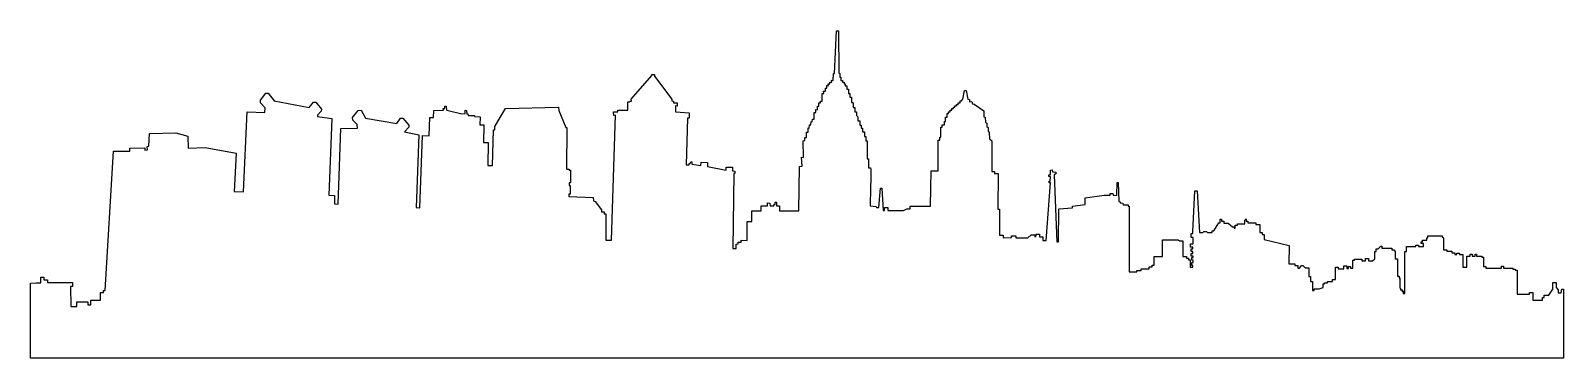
# Model space of a CAD drawing. Header units: centimetres. Extents: x -11.1 to 11.1, y -2.4 to 2.4.
import ezdxf

# ---------------------------------------------------------------- set-up
doc = ezdxf.new("R2010")
doc.units = ezdxf.units.CM
doc.header["$MEASUREMENT"] = 0
doc.layers.add('Camada 1', color=7, linetype='Continuous')

msp = doc.modelspace()

# ---------------------------------------------------------------- linework, layer by layer
at = {"layer": 'Camada 1'}
msp.add_open_spline([(11.05917, -1.36913), (11.05917, -1.36913), (11.04737, -1.4193), (11.04737, -1.4193), (11.04737, -1.4193), (11.04737, -1.4193), (11.00615, -1.41929), (11.00615, -1.41929), (11.00615, -1.41929), (11.00615, -1.41929), (11.00615, -1.37804), (11.00615, -1.37804), (11.00615, -1.37804), (11.00615, -1.37804), (10.9767, -1.34261), (10.9767, -1.34261), (10.9767, -1.34261), (10.9767, -1.34261), (10.9767, -1.27191), (10.9767, -1.27191), (10.9767, -1.27191), (10.9767, -1.27191), (10.9295, -1.27192), (10.9295, -1.27192), (10.9295, -1.27192), (10.9295, -1.27192), (10.9295, -1.36619), (10.9295, -1.36619), (10.9295, -1.36619), (10.9295, -1.36619), (10.86764, -1.45461), (10.86764, -1.45461), (10.86764, -1.45461), (10.86764, -1.45461), (10.80277, -1.45461), (10.80277, -1.45461), (10.80277, -1.45461), (10.80277, -1.45461), (10.80277, -1.48713), (10.80277, -1.48713), (10.80277, -1.48713), (10.80277, -1.48713), (10.77922, -1.48713), (10.77922, -1.48713), (10.77922, -1.48713), (10.77922, -1.48713), (10.77922, -1.52539), (10.77922, -1.52539), (10.77922, -1.52539), (10.77922, -1.52539), (10.63761, -1.52539), (10.63761, -1.52539), (10.63761, -1.52539), (10.63761, -1.52539), (10.63761, -1.41339), (10.63761, -1.41339), (10.63761, -1.41339), (10.63761, -1.41339), (10.59054, -1.41339), (10.59054, -1.41339), (10.59054, -1.41339), (10.59054, -1.41339), (10.59054, -1.43993), (10.59054, -1.43993), (10.59054, -1.43993), (10.59054, -1.43993), (10.41071, -1.43993), (10.41071, -1.43993), (10.41071, -1.43993), (10.41071, -1.43993), (10.41071, -1.09214), (10.41071, -1.09214), (10.41071, -1.09214), (10.41071, -1.09214), (10.38123, -1.09213), (10.38123, -1.09213), (10.38123, -1.09213), (10.38123, -1.09213), (10.38123, -1.07739), (10.38123, -1.07739), (10.38123, -1.07739), (10.38123, -1.07739), (10.35178, -1.0774), (10.35178, -1.0774), (10.35178, -1.0774), (10.35178, -1.0774), (10.35178, -1.06266), (10.35178, -1.06266), (10.35178, -1.06266), (10.35178, -1.06266), (10.21319, -1.06266), (10.21319, -1.06266), (10.21319, -1.06266), (10.21319, -1.06266), (10.21319, -1.03607), (10.21319, -1.03607), (10.21319, -1.03607), (10.21319, -1.03607), (10.18377, -1.03607), (10.18377, -1.03607), (10.18377, -1.03607), (10.18377, -1.03607), (10.18377, -1.06266), (10.18377, -1.06266), (10.18377, -1.06266), (10.18377, -1.06266), (9.95975, -1.06266), (9.95975, -1.06266), (9.95975, -1.06266), (9.95975, -1.06266), (9.95975, -1.04194), (9.95975, -1.04194), (9.95975, -1.04194), (9.95975, -1.04194), (9.92734, -1.04194), (9.92734, -1.04194), (9.92734, -1.04194), (9.92734, -1.04194), (9.92734, -0.90639), (9.92734, -0.90639), (9.92734, -0.90639), (9.92734, -0.90639), (9.90075, -0.9064), (9.90075, -0.9064), (9.90075, -0.9064), (9.90075, -0.9064), (9.90075, -0.88873), (9.90075, -0.88873), (9.90075, -0.88873), (9.90075, -0.88873), (9.82415, -0.88872), (9.82415, -0.88872), (9.82415, -0.88872), (9.82415, -0.88872), (9.82415, -0.85927), (9.82415, -0.85927), (9.82415, -0.85927), (9.82415, -0.85927), (9.80346, -0.85927), (9.80346, -0.85927), (9.80346, -0.85927), (9.80346, -0.85927), (9.80346, -0.89168), (9.80346, -0.89168), (9.80346, -0.89168), (9.80346, -0.89168), (9.75928, -0.89169), (9.75928, -0.89169), (9.75928, -0.89169), (9.75928, -0.89169), (9.75928, -0.86224), (9.75928, -0.86224), (9.75928, -0.86224), (9.75928, -0.86224), (9.73276, -0.86224), (9.73276, -0.86224), (9.73276, -0.86224), (9.73276, -0.86224), (9.73276, -0.88875), (9.73276, -0.88875), (9.73276, -0.88875), (9.73276, -0.88875), (9.6826, -0.88875), (9.6826, -0.88875), (9.6826, -0.88875), (9.6826, -0.88875), (9.6826, -1.05081), (9.6826, -1.05081), (9.6826, -1.05081), (9.6826, -1.05081), (9.62664, -1.05081), (9.62664, -1.05081), (9.62664, -1.05081), (9.62664, -1.05081), (9.62664, -0.86518), (9.62664, -0.86518), (9.62664, -0.86518), (9.62664, -0.86518), (9.57647, -0.86517), (9.57647, -0.86517), (9.57647, -0.86517), (9.57647, -0.86517), (9.57647, -0.84742), (9.57647, -0.84742), (9.57647, -0.84742), (9.57647, -0.84742), (9.53819, -0.84742), (9.53819, -0.84742), (9.53819, -0.84742), (9.53819, -0.84742), (9.53819, -0.86814), (9.53819, -0.86814), (9.53819, -0.86814), (9.53819, -0.86814), (9.50874, -0.86814), (9.50874, -0.86814), (9.50874, -0.86814), (9.50874, -0.86814), (9.50874, -0.84449), (9.50874, -0.84449), (9.50874, -0.84449), (9.50874, -0.84449), (9.46741, -0.84448), (9.46741, -0.84448), (9.46741, -0.84448), (9.46741, -0.84448), (9.46741, -0.81797), (9.46741, -0.81797), (9.46741, -0.81797), (9.46741, -0.81797), (9.39674, -0.81797), (9.39674, -0.81797), (9.39674, -0.81797), (9.39674, -0.81797), (9.39674, -0.79736), (9.39674, -0.79736), (9.39674, -0.79736), (9.39674, -0.79736), (9.34951, -0.79736), (9.34951, -0.79736), (9.34951, -0.79736), (9.34951, -0.79736), (9.34951, -0.62342), (9.34951, -0.62342), (9.34951, -0.62342), (9.34951, -0.62342), (9.3289, -0.61162), (9.3289, -0.61162), (9.3289, -0.61162), (9.3289, -0.61162), (9.3289, -0.59688), (9.3289, -0.59688), (9.3289, -0.59688), (9.3289, -0.59688), (9.12256, -0.59689), (9.12256, -0.59689), (9.12256, -0.59689), (9.12256, -0.59689), (9.12256, -0.6234), (9.12256, -0.6234), (9.12256, -0.6234), (9.12256, -0.6234), (9.10491, -0.6234), (9.10491, -0.6234), (9.10491, -0.6234), (9.10491, -0.6234), (9.10491, -0.66176), (9.10491, -0.66176), (9.10491, -0.66176), (9.10491, -0.66176), (9.04591, -0.66176), (9.04591, -0.66176), (9.04591, -0.66176), (9.04591, -0.66176), (9.04591, -0.68533), (9.04591, -0.68533), (9.04591, -0.68533), (9.04591, -0.68533), (9.02529, -0.68534), (9.02529, -0.68534), (9.02529, -0.68534), (9.02529, -0.68534), (9.02529, -0.70889), (9.02529, -0.70889), (9.02529, -0.70889), (9.02529, -0.70889), (9.05773, -0.70888), (9.05773, -0.70888), (9.05773, -0.70888), (9.05773, -0.70888), (9.05773, -0.75021), (9.05773, -0.75021), (9.05773, -0.75021), (9.05773, -0.75021), (8.9841, -0.75021), (8.9841, -0.75021), (8.9841, -0.75021), (8.9841, -0.75021), (8.9841, -0.72949), (8.9841, -0.72949), (8.9841, -0.72949), (8.9841, -0.72949), (8.94571, -0.7295), (8.94571, -0.7295), (8.94571, -0.7295), (8.94571, -0.7295), (8.94571, -0.75315), (8.94571, -0.75315), (8.94571, -0.75315), (8.94571, -0.75315), (8.8131, -0.75021), (8.8131, -0.75021), (8.8131, -0.75021), (8.8131, -0.75021), (8.81014, -0.82088), (8.81014, -0.82088), (8.81014, -0.82088), (8.81014, -0.82088), (8.78659, -0.82088), (8.78659, -0.82088), (8.78659, -0.82088), (8.78659, -0.82088), (8.78953, -1.42813), (8.78953, -1.42813), (8.78953, -1.42813), (8.78953, -1.42813), (8.76291, -1.42813), (8.76291, -1.42813), (8.76291, -1.42813), (8.76291, -1.42813), (8.76291, -1.39281), (8.76291, -1.39281), (8.76291, -1.39281), (8.76291, -1.39281), (8.74817, -1.40752), (8.74817, -1.40752), (8.74817, -1.40752), (8.74817, -1.40752), (8.74817, -1.37503), (8.74817, -1.37503), (8.74817, -1.37503), (8.74817, -1.37503), (8.72322, -1.37503), (8.72322, -1.37503), (8.72322, -1.37503), (8.72322, -1.37503), (8.72322, -1.3559), (8.72322, -1.3559), (8.72322, -1.3559), (8.72322, -1.3559), (8.71579, -1.34852), (8.71579, -1.34852), (8.71579, -1.34852), (8.71579, -1.34852), (8.71579, -1.20117), (8.71579, -1.20117), (8.71579, -1.20117), (8.71579, -1.20117), (8.70698, -1.21001), (8.70698, -1.21001), (8.70698, -1.21001), (8.70698, -1.21001), (8.70698, -1.18056), (8.70698, -1.18056), (8.70698, -1.18056), (8.70698, -1.18056), (8.68046, -1.18056), (8.68046, -1.18056), (8.68046, -1.18056), (8.68046, -1.18056), (8.68046, -0.92701), (8.68046, -0.92701), (8.68046, -0.92701), (8.68046, -0.92701), (8.64797, -0.92701), (8.64797, -0.92701), (8.64797, -0.92701), (8.64797, -0.92701), (8.64797, -0.82089), (8.64797, -0.82089), (8.64797, -0.82089), (8.64797, -0.82089), (8.62736, -0.79734), (8.62736, -0.79734), (8.62736, -0.79734), (8.62736, -0.79734), (8.60085, -0.79734), (8.60085, -0.79734), (8.60085, -0.79734), (8.60085, -0.79734), (8.59791, -0.77673), (8.59791, -0.77673), (8.59791, -0.77673), (8.59791, -0.77673), (8.45644, -0.77672), (8.45644, -0.77672), (8.45644, -0.77672), (8.45644, -0.77672), (8.45644, -0.74576), (8.45644, -0.74576), (8.45644, -0.74576), (8.45644, -0.74576), (8.44022, -0.74577), (8.44022, -0.74577), (8.44022, -0.74577), (8.44022, -0.74577), (8.40334, -0.78263), (8.40334, -0.78263), (8.40334, -0.78263), (8.40334, -0.78263), (8.37389, -0.78262), (8.37389, -0.78262), (8.37389, -0.78262), (8.37389, -0.78262), (8.37389, -0.82387), (8.37389, -0.82387), (8.37389, -0.82387), (8.37389, -0.82387), (8.35622, -0.82387), (8.35622, -0.82387), (8.35622, -0.82387), (8.35622, -0.82387), (8.35622, -0.92703), (8.35622, -0.92703), (8.35622, -0.92703), (8.35622, -0.92703), (8.32079, -0.95952), (8.32079, -0.95952), (8.32079, -0.95952), (8.32079, -0.95952), (8.26483, -0.95952), (8.26483, -0.95952), (8.26483, -0.95952), (8.26483, -0.95952), (8.26483, -0.92409), (8.26483, -0.92409), (8.26483, -0.92409), (8.26483, -0.92409), (8.22056, -0.9241), (8.22056, -0.9241), (8.22056, -0.9241), (8.22056, -0.9241), (8.22056, -0.95953), (8.22056, -0.95953), (8.22056, -0.95953), (8.22056, -0.95953), (8.16463, -0.95952), (8.16463, -0.95952), (8.16463, -0.95952), (8.16463, -0.95952), (8.16463, -0.93587), (8.16463, -0.93587), (8.16463, -0.93587), (8.16463, -0.93587), (8.05848, -0.93587), (8.05848, -0.93587), (8.05848, -0.93587), (8.05848, -0.93587), (8.05848, -0.95061), (8.05848, -0.95061), (8.05848, -0.95061), (8.05848, -0.95061), (8.0379, -0.95061), (8.0379, -0.95061), (8.0379, -0.95061), (8.0379, -0.95061), (8.0379, -1.06565), (8.0379, -1.06565), (8.0379, -1.06565), (8.0379, -1.06565), (8.00244, -1.06565), (8.00244, -1.06565), (8.00244, -1.06565), (8.00244, -1.06565), (8.00244, -1.04197), (8.00244, -1.04197), (8.00244, -1.04197), (8.00244, -1.04197), (7.97302, -1.04197), (7.97302, -1.04197), (7.97302, -1.04197), (7.97302, -1.04197), (7.97302, -1.06859), (7.97302, -1.06859), (7.97302, -1.06859), (7.97302, -1.06859), (7.94942, -1.06859), (7.94942, -1.06859), (7.94942, -1.06859), (7.94942, -1.06859), (7.94942, -1.0302), (7.94942, -1.0302), (7.94942, -1.0302), (7.94942, -1.0302), (7.90515, -1.03019), (7.90515, -1.03019), (7.90515, -1.03019), (7.90515, -1.03019), (7.90515, -1.07152), (7.90515, -1.07152), (7.90515, -1.07152), (7.90515, -1.07152), (7.82562, -1.07152), (7.82562, -1.07152), (7.82562, -1.07152), (7.82562, -1.07152), (7.82562, -1.04787), (7.82562, -1.04787), (7.82562, -1.04787), (7.82562, -1.04787), (7.78432, -1.04787), (7.78432, -1.04787), (7.78432, -1.04787), (7.78432, -1.04787), (7.78432, -1.22768), (7.78432, -1.22768), (7.78432, -1.22768), (7.78432, -1.22768), (7.74011, -1.22768), (7.74011, -1.22768), (7.74011, -1.22768), (7.74011, -1.22768), (7.74011, -1.25419), (7.74011, -1.25419), (7.74011, -1.25419), (7.74011, -1.25419), (7.67229, -1.25419), (7.67229, -1.25419), (7.67229, -1.25419), (7.67229, -1.25419), (7.67229, -1.27488), (7.67229, -1.27488), (7.67229, -1.27488), (7.67229, -1.27488), (7.62814, -1.27488), (7.62814, -1.27488), (7.62814, -1.27488), (7.62814, -1.27488), (7.62814, -1.28962), (7.62814, -1.28962), (7.62814, -1.28962), (7.62814, -1.28962), (7.60745, -1.28962), (7.60745, -1.28962), (7.60745, -1.28962), (7.60745, -1.28962), (7.60745, -1.34264), (7.60745, -1.34264), (7.60745, -1.34264), (7.60745, -1.34264), (7.55146, -1.36031), (7.55146, -1.36031), (7.55146, -1.36031), (7.55146, -1.36031), (7.47484, -1.36032), (7.47484, -1.36032), (7.47484, -1.36032), (7.47484, -1.36032), (7.47484, -1.38397), (7.47484, -1.38397), (7.47484, -1.38397), (7.47484, -1.38397), (7.4542, -1.38397), (7.4542, -1.38397), (7.4542, -1.38397), (7.4542, -1.38397), (7.4542, -1.25422), (7.4542, -1.25422), (7.4542, -1.25422), (7.4542, -1.25422), (7.42478, -1.25422), (7.42478, -1.25422), (7.42478, -1.25422), (7.42478, -1.25422), (7.42478, -1.18352), (7.42478, -1.18352), (7.42478, -1.18352), (7.42478, -1.18352), (7.39816, -1.18352), (7.39816, -1.18352), (7.39816, -1.18352), (7.39816, -1.18352), (7.39816, -1.05964), (7.39816, -1.05964), (7.39816, -1.05964), (7.39816, -1.05964), (7.3481, -1.05964), (7.3481, -1.05964), (7.3481, -1.05964), (7.3481, -1.05964), (7.31275, -1.02432), (7.31275, -1.02432), (7.31275, -1.02432), (7.31275, -1.02432), (7.295, -1.02432), (7.295, -1.02432), (7.295, -1.02432), (7.295, -1.02432), (7.26553, -1.06268), (7.26553, -1.06268), (7.26553, -1.06268), (7.26553, -1.06268), (7.23904, -1.06269), (7.23904, -1.06269), (7.23904, -1.06269), (7.23904, -1.06269), (7.23904, -1.02726), (7.23904, -1.02726), (7.23904, -1.02726), (7.23904, -1.02726), (7.19771, -1.02726), (7.19771, -1.02726), (7.19771, -1.02726), (7.19771, -1.02726), (7.19771, -1.00078), (7.19771, -1.00078), (7.19771, -1.00078), (7.19771, -1.00078), (7.10934, -1.00077), (7.10934, -1.00077), (7.10934, -1.00077), (7.10934, -1.00077), (7.11524, -0.73542), (7.11524, -0.73542), (7.11524, -0.73542), (7.11524, -0.73542), (6.75263, -0.65001), (6.75263, -0.65001), (6.75263, -0.65001), (6.75263, -0.65001), (6.75263, -0.57627), (6.75263, -0.57627), (6.75263, -0.57627), (6.75263, -0.57627), (6.72612, -0.57628), (6.72612, -0.57628), (6.72612, -0.57628), (6.72612, -0.57628), (6.72612, -0.54683), (6.72612, -0.54683), (6.72612, -0.54683), (6.72612, -0.54683), (6.69371, -0.54683), (6.69371, -0.54683), (6.69371, -0.54683), (6.69371, -0.54683), (6.69371, -0.43483), (6.69371, -0.43483), (6.69371, -0.43483), (6.69371, -0.43483), (6.63473, -0.43483), (6.63473, -0.43483), (6.63473, -0.43483), (6.63473, -0.43483), (6.63473, -0.41118), (6.63473, -0.41118), (6.63473, -0.41118), (6.63473, -0.41118), (6.51977, -0.41118), (6.51977, -0.41118), (6.51977, -0.41118), (6.51977, -0.41118), (6.51977, -0.38467), (6.51977, -0.38467), (6.51977, -0.38467), (6.51977, -0.38467), (6.49622, -0.38466), (6.49622, -0.38466), (6.49622, -0.38466), (6.49622, -0.38466), (6.49622, -0.35227), (6.49622, -0.35227), (6.49622, -0.35227), (6.49622, -0.35227), (6.47561, -0.37288), (6.47561, -0.37288), (6.47561, -0.37288), (6.47561, -0.37288), (6.47561, -0.42588), (6.47561, -0.42588), (6.47561, -0.42588), (6.47561, -0.42588), (6.36949, -0.42589), (6.36949, -0.42589), (6.36949, -0.42589), (6.36949, -0.42589), (6.36949, -0.44073), (6.36949, -0.44073), (6.36949, -0.44073), (6.36949, -0.44073), (6.33697, -0.44073), (6.33697, -0.44073), (6.33697, -0.44073), (6.33697, -0.44073), (6.33697, -0.48489), (6.33697, -0.48489), (6.33697, -0.48489), (6.33697, -0.48489), (6.31929, -0.48489), (6.31929, -0.48489), (6.31929, -0.48489), (6.31929, -0.48489), (6.31929, -0.46722), (6.31929, -0.46722), (6.31929, -0.46722), (6.31929, -0.46722), (6.29575, -0.46721), (6.29575, -0.46721), (6.29575, -0.46721), (6.29575, -0.46721), (6.23378, -0.41411), (6.23378, -0.41411), (6.23378, -0.41411), (6.23378, -0.41411), (6.16901, -0.41411), (6.16901, -0.41411), (6.16901, -0.41411), (6.16901, -0.41411), (6.16901, -0.38466), (6.16901, -0.38466), (6.16901, -0.38466), (6.16901, -0.38466), (6.13946, -0.38466), (6.13946, -0.38466), (6.13946, -0.38466), (6.13946, -0.38466), (6.13946, -0.35521), (6.13946, -0.35521), (6.13946, -0.35521), (6.13946, -0.35521), (6.11887, -0.35522), (6.11887, -0.35522), (6.11887, -0.35522), (6.11887, -0.35522), (6.11887, -0.41118), (6.11887, -0.41118), (6.11887, -0.41118), (6.11887, -0.41118), (6.09824, -0.41118), (6.09824, -0.41118), (6.09824, -0.41118), (6.09824, -0.41118), (6.02455, -0.52612), (6.02455, -0.52612), (6.02455, -0.52612), (6.02455, -0.52612), (6.00095, -0.52611), (6.00095, -0.52611), (6.00095, -0.52611), (6.00095, -0.52611), (6.00095, -0.54683), (6.00095, -0.54683), (6.00095, -0.54683), (6.00095, -0.54683), (5.93314, -0.54683), (5.93314, -0.54683), (5.93314, -0.54683), (5.93314, -0.54683), (5.9184, -0.53201), (5.9184, -0.53201), (5.9184, -0.53201), (5.9184, -0.53201), (5.88011, -0.53201), (5.88011, -0.53201), (5.88011, -0.53201), (5.88011, -0.53201), (5.86537, -0.54683), (5.86537, -0.54683), (5.86537, -0.54683), (5.86537, -0.54683), (5.82111, -0.54683), (5.82111, -0.54683), (5.82111, -0.54683), (5.82111, -0.54683), (5.78576, 0.05452), (5.78576, 0.05452), (5.78576, 0.05452), (5.78576, 0.05452), (5.75041, 0.05452), (5.75041, 0.05452), (5.75041, 0.05452), (5.75041, 0.05452), (5.72086, -0.54092), (5.72086, -0.54092), (5.72086, -0.54092), (5.72086, -0.54092), (5.72086, -0.56153), (5.72086, -0.56153), (5.72086, -0.56153), (5.72086, -0.56153), (5.69731, -0.56154), (5.69731, -0.56154), (5.69731, -0.56154), (5.69731, -0.56154), (5.69731, -0.62044), (5.69731, -0.62044), (5.69731, -0.62044), (5.69731, -0.62044), (5.72673, -0.62043), (5.72673, -0.62043), (5.72673, -0.62043), (5.72673, -0.62043), (5.72673, -0.71182), (5.72673, -0.71182), (5.72673, -0.71182), (5.72673, -0.71182), (5.69141, -0.71182), (5.69141, -0.71182), (5.69141, -0.71182), (5.69141, -0.71182), (5.69141, -0.75905), (5.69141, -0.75905), (5.69141, -0.75905), (5.69141, -0.75905), (5.7238, -0.75905), (5.7238, -0.75905), (5.7238, -0.75905), (5.7238, -0.75905), (5.7238, -0.7826), (5.7238, -0.7826), (5.7238, -0.7826), (5.7238, -0.7826), (5.69737, -0.7826), (5.69737, -0.7826), (5.69737, -0.7826), (5.69737, -0.7826), (5.69737, -0.82089), (5.69737, -0.82089), (5.69737, -0.82089), (5.69737, -0.82089), (5.72385, -0.82088), (5.72385, -0.82088), (5.72385, -0.82088), (5.72385, -0.82088), (5.72385, -0.85043), (5.72385, -0.85043), (5.72385, -0.85043), (5.72385, -0.85043), (5.69737, -0.85044), (5.69737, -0.85044), (5.69737, -0.85044), (5.69737, -0.85044), (5.69737, -0.89169), (5.69737, -0.89169), (5.69737, -0.89169), (5.69737, -0.89169), (5.72978, -0.89169), (5.72978, -0.89169), (5.72978, -0.89169), (5.72978, -0.89169), (5.72978, -0.90934), (5.72978, -0.90934), (5.72978, -0.90934), (5.72978, -0.90934), (5.7062, -0.90933), (5.7062, -0.90933), (5.7062, -0.90933), (5.7062, -0.90933), (5.7062, -0.95058), (5.7062, -0.95058), (5.7062, -0.95058), (5.7062, -0.95058), (5.72679, -0.95058), (5.72679, -0.95058), (5.72679, -0.95058), (5.72679, -0.95058), (5.72679, -0.98307), (5.72679, -0.98307), (5.72679, -0.98307), (5.72679, -0.98307), (5.7062, -0.98307), (5.7062, -0.98307), (5.7062, -0.98307), (5.7062, -0.98307), (5.7062, -1.02723), (5.7062, -1.02723), (5.7062, -1.02723), (5.7062, -1.02723), (5.72385, -1.02723), (5.72385, -1.02723), (5.72385, -1.02723), (5.72385, -1.02723), (5.72385, -1.0508), (5.72385, -1.0508), (5.72385, -1.0508), (5.72385, -1.0508), (5.68559, -1.05081), (5.68559, -1.05081), (5.68559, -1.05081), (5.68559, -1.05081), (5.68559, -0.94175), (5.68559, -0.94175), (5.68559, -0.94175), (5.68559, -0.94175), (5.66202, -0.94174), (5.66202, -0.94174), (5.66202, -0.94174), (5.66202, -0.94174), (5.66202, -0.92113), (5.66202, -0.92113), (5.66202, -0.92113), (5.66202, -0.92113), (5.63257, -0.92113), (5.63257, -0.92113), (5.63257, -0.92113), (5.63257, -0.92113), (5.63257, -0.89462), (5.63257, -0.89462), (5.63257, -0.89462), (5.63257, -0.89462), (5.57947, -0.89462), (5.57947, -0.89462), (5.57947, -0.89462), (5.57947, -0.89462), (5.57947, -0.66909), (5.57947, -0.66909), (5.57947, -0.66909), (5.57947, -0.66909), (5.52787, -0.66909), (5.52787, -0.66909), (5.52787, -0.66909), (5.52787, -0.66909), (5.51165, -0.65295), (5.51165, -0.65295), (5.51165, -0.65295), (5.51165, -0.65295), (5.28469, -0.65295), (5.28469, -0.65295), (5.28469, -0.65295), (5.28469, -0.65295), (5.28469, -0.89462), (5.28469, -0.89462), (5.28469, -0.89462), (5.28469, -0.89462), (5.16386, -0.89462), (5.16386, -0.89462), (5.16386, -0.89462), (5.16386, -0.89462), (5.16386, -1.02136), (5.16386, -1.02136), (5.16386, -1.02136), (5.16386, -1.02136), (5.13737, -1.02136), (5.13737, -1.02136), (5.13737, -1.02136), (5.13737, -1.02136), (5.13737, -1.04493), (5.13737, -1.04493), (5.13737, -1.04493), (5.13737, -1.04493), (5.09308, -1.04493), (5.09308, -1.04493), (5.09308, -1.04493), (5.09308, -1.04493), (5.09308, -1.07152), (5.09308, -1.07152), (5.09308, -1.07152), (5.09308, -1.07152), (4.97519, -1.07152), (4.97519, -1.07152), (4.97519, -1.07152), (4.97519, -1.07152), (4.97519, -1.09509), (4.97519, -1.09509), (4.97519, -1.09509), (4.97519, -1.09509), (4.91336, -1.09803), (4.91336, -1.09803), (4.91336, -1.09803), (4.91336, -1.09803), (4.91336, -1.11864), (4.91336, -1.11864), (4.91336, -1.11864), (4.91336, -1.11864), (4.80135, -1.11865), (4.80135, -1.11865), (4.80135, -1.11865), (4.80135, -1.11865), (4.80429, -0.16948), (4.80429, -0.16948), (4.80429, -0.16948), (4.80429, -0.16948), (4.78651, -0.16654), (4.78651, -0.16654), (4.78651, -0.16654), (4.78651, -0.16654), (4.78651, -0.14889), (4.78651, -0.14889), (4.78651, -0.14889), (4.78651, -0.14889), (4.71584, -0.14889), (4.71584, -0.14889), (4.71584, -0.14889), (4.71584, -0.14889), (4.7129, -0.12532), (4.7129, -0.12532), (4.7129, -0.12532), (4.7129, -0.12532), (4.67454, -0.12238), (4.67454, -0.12238), (4.67454, -0.12238), (4.67454, -0.12238), (4.67454, -0.10756), (4.67454, -0.10756), (4.67454, -0.10756), (4.67454, -0.10756), (4.65094, -0.09872), (4.65094, -0.09872), (4.65094, -0.09872), (4.65094, -0.09872), (4.64504, 0.17536), (4.64504, 0.17536), (4.64504, 0.17536), (4.64504, 0.17536), (4.63033, 0.17535), (4.63033, 0.17535), (4.63033, 0.17535), (4.63033, 0.17535), (4.62443, -0.01332), (4.62443, -0.01332), (4.62443, -0.01332), (4.62443, -0.01332), (4.57133, -0.01028), (4.57133, -0.01028), (4.57133, -0.01028), (4.57133, -0.01028), (4.56839, 0.01623), (4.56839, 0.01623), (4.56839, 0.01623), (4.56839, 0.01623), (4.5301, 0.01623), (4.5301, 0.01623), (4.5301, 0.01623), (4.5301, 0.01623), (4.52716, -0.01028), (4.52716, -0.01028), (4.52716, -0.01028), (4.52716, -0.01028), (4.43871, -0.00734), (4.43871, -0.00734), (4.43871, -0.00734), (4.43871, -0.00734), (4.16455, -0.04867), (4.16455, -0.04867), (4.16455, -0.04867), (4.16455, -0.04867), (4.16455, -0.14596), (4.16455, -0.14596), (4.16455, -0.14596), (4.16455, -0.14596), (3.98479, -0.16657), (3.98479, -0.16657), (3.98479, -0.16657), (3.98479, -0.16657), (3.98479, -0.19014), (3.98479, -0.19014), (3.98479, -0.19014), (3.98479, -0.19014), (3.78437, -0.20488), (3.78437, -0.20488), (3.78437, -0.20488), (3.78437, -0.20488), (3.78143, -0.68539), (3.78143, -0.68539), (3.78143, -0.68539), (3.78143, -0.68539), (3.75493, -0.68539), (3.75493, -0.68539), (3.75493, -0.68539), (3.75493, -0.68539), (3.71654, 0.28436), (3.71654, 0.28436), (3.71654, 0.28436), (3.71654, 0.28436), (3.74305, 0.29613), (3.74305, 0.29613), (3.74305, 0.29613), (3.74305, 0.29613), (3.74305, 0.32272), (3.74305, 0.32272), (3.74305, 0.32272), (3.74305, 0.32272), (3.69593, 0.32566), (3.69593, 0.32566), (3.69593, 0.32566), (3.69593, 0.32566), (3.68712, 0.35511), (3.68712, 0.35511), (3.68712, 0.35511), (3.68712, 0.35511), (3.66352, 0.34924), (3.66352, 0.34924), (3.66352, 0.34924), (3.66352, 0.34924), (3.66646, 0.2873), (3.66646, 0.2873), (3.66646, 0.2873), (3.66646, 0.2873), (3.63998, 0.28436), (3.63998, 0.28436), (3.63998, 0.28436), (3.63998, 0.28436), (3.64281, 0.26079), (3.64281, 0.26079), (3.64281, 0.26079), (3.64281, 0.26079), (3.66349, 0.26079), (3.66349, 0.26079), (3.66349, 0.26079), (3.66349, 0.26079), (3.66055, 0.19298), (3.66055, 0.19298), (3.66055, 0.19298), (3.66055, 0.19298), (3.64584, 0.19297), (3.64584, 0.19297), (3.64584, 0.19297), (3.64584, 0.19297), (3.64584, 0.16948), (3.64584, 0.16948), (3.64584, 0.16948), (3.64584, 0.16948), (3.66349, 0.16654), (3.66349, 0.16654), (3.66349, 0.16654), (3.66349, 0.16654), (3.60158, -0.6647), (3.60158, -0.6647), (3.60158, -0.6647), (3.60158, -0.6647), (3.55445, -0.6647), (3.55445, -0.6647), (3.55445, -0.6647), (3.55445, -0.6647), (3.55445, -0.6116), (3.55445, -0.6116), (3.55445, -0.6116), (3.55445, -0.6116), (3.50429, -0.6116), (3.50429, -0.6116), (3.50429, -0.6116), (3.50429, -0.6116), (3.50429, -0.57331), (3.50429, -0.57331), (3.50429, -0.57331), (3.50429, -0.57331), (3.45563, -0.57331), (3.45563, -0.57331), (3.45563, -0.57331), (3.45563, -0.57331), (3.45563, -0.59839), (3.45563, -0.59839), (3.45563, -0.59839), (3.45563, -0.59839), (3.43642, -0.61747), (3.43642, -0.61747), (3.43642, -0.61747), (3.43642, -0.61747), (3.43642, -0.58215), (3.43642, -0.58215), (3.43642, -0.58215), (3.43642, -0.58215), (3.38634, -0.58215), (3.38634, -0.58215), (3.38634, -0.58215), (3.38634, -0.58215), (3.33924, -0.62634), (3.33924, -0.62634), (3.33924, -0.62634), (3.33924, -0.62634), (3.1653, -0.62633), (3.1653, -0.62633), (3.1653, -0.62633), (3.1653, -0.62633), (3.1653, -0.59686), (3.1653, -0.59686), (3.1653, -0.59686), (3.1653, -0.59686), (3.10334, -0.59686), (3.10334, -0.59686), (3.10334, -0.59686), (3.10334, -0.59686), (3.10334, -0.62043), (3.10334, -0.62043), (3.10334, -0.62043), (3.10334, -0.62043), (2.97957, -0.62339), (2.97957, -0.62339), (2.97957, -0.62339), (2.97957, -0.62339), (2.97957, -0.58804), (2.97957, -0.58804), (2.97957, -0.58804), (2.97957, -0.58804), (2.92657, -0.58805), (2.92657, -0.58805), (2.92657, -0.58805), (2.92657, -0.58805), (2.92951, -0.2107), (2.92951, -0.2107), (2.92951, -0.2107), (2.92951, -0.2107), (2.90289, -0.2107), (2.90289, -0.2107), (2.90289, -0.2107), (2.90289, -0.2107), (2.90879, 0.30516), (2.90879, 0.30516), (2.90879, 0.30516), (2.90879, 0.30516), (2.85577, 0.30516), (2.85577, 0.30516), (2.85577, 0.30516), (2.85577, 0.30516), (2.85577, 0.33167), (2.85577, 0.33167), (2.85577, 0.33167), (2.85577, 0.33167), (2.81748, 0.33167), (2.81748, 0.33167), (2.81748, 0.33167), (2.81748, 0.33167), (2.81748, 0.77379), (2.81748, 0.77379), (2.81748, 0.77379), (2.81748, 0.77379), (2.78499, 0.8062), (2.78499, 0.8062), (2.78499, 0.8062), (2.78499, 0.8062), (2.77909, 0.89759), (2.77909, 0.89759), (2.77909, 0.89759), (2.77909, 0.89759), (2.76435, 0.91526), (2.76435, 0.91526), (2.76435, 0.91526), (2.76435, 0.91526), (2.76435, 0.96836), (2.76435, 0.96836), (2.76435, 0.96836), (2.76435, 0.96836), (2.74377, 0.98013), (2.74377, 0.98013), (2.74377, 0.98013), (2.74377, 0.98013), (2.74377, 1.03019), (2.74377, 1.03019), (2.74377, 1.03019), (2.74377, 1.03019), (2.72313, 1.03913), (2.72313, 1.03913), (2.72313, 1.03913), (2.72313, 1.03913), (2.72019, 1.1157), (2.72019, 1.1157), (2.72019, 1.1157), (2.72019, 1.1157), (2.69961, 1.1216), (2.69961, 1.1216), (2.69961, 1.1216), (2.69961, 1.1216), (2.69961, 1.21005), (2.69961, 1.21005), (2.69961, 1.21005), (2.69961, 1.21005), (2.56099, 1.30437), (2.56099, 1.30437), (2.56099, 1.30437), (2.56099, 1.30437), (2.53742, 1.31027), (2.53742, 1.31027), (2.53742, 1.31027), (2.53742, 1.31027), (2.52567, 1.34276), (2.52567, 1.34276), (2.52567, 1.34276), (2.52567, 1.34276), (2.49612, 1.33972), (2.49612, 1.33972), (2.49612, 1.33972), (2.49612, 1.33972), (2.49326, 1.37222), (2.49326, 1.37222), (2.49326, 1.37222), (2.49326, 1.37222), (2.46961, 1.37516), (2.46961, 1.37516), (2.46961, 1.37516), (2.46961, 1.37516), (2.44604, 1.5019), (2.44604, 1.5019), (2.44604, 1.5019), (2.44604, 1.5019), (2.41955, 1.50189), (2.41955, 1.50189), (2.41955, 1.50189), (2.41955, 1.50189), (2.39894, 1.37515), (2.39894, 1.37515), (2.39894, 1.37515), (2.39894, 1.37515), (2.37822, 1.35454), (2.37822, 1.35454), (2.37822, 1.35454), (2.37822, 1.35454), (2.35761, 1.35455), (2.35761, 1.35455), (2.35761, 1.35455), (2.35761, 1.35455), (2.35761, 1.325), (2.35761, 1.325), (2.35761, 1.325), (2.35761, 1.325), (2.33112, 1.32499), (2.33112, 1.32499), (2.33112, 1.32499), (2.33112, 1.32499), (2.33112, 1.30142), (2.33112, 1.30142), (2.33112, 1.30142), (2.33112, 1.30142), (2.30461, 1.30142), (2.30461, 1.30142), (2.30461, 1.30142), (2.30461, 1.30142), (2.30461, 1.28081), (2.30461, 1.28081), (2.30461, 1.28081), (2.30461, 1.28081), (2.28104, 1.28081), (2.28104, 1.28081), (2.28104, 1.28081), (2.28104, 1.28081), (2.28104, 1.2602), (2.28104, 1.2602), (2.28104, 1.2602), (2.28104, 1.2602), (2.26032, 1.2602), (2.26032, 1.2602), (2.26032, 1.2602), (2.26032, 1.2602), (2.26032, 1.23959), (2.26032, 1.23959), (2.26032, 1.23959), (2.26032, 1.23959), (2.23677, 1.23959), (2.23677, 1.23959), (2.23677, 1.23959), (2.23677, 1.23959), (2.23677, 1.21594), (2.23677, 1.21594), (2.23677, 1.21594), (2.23677, 1.21594), (2.21614, 1.21593), (2.21614, 1.21593), (2.21614, 1.21593), (2.21614, 1.21593), (2.21614, 1.19236), (2.21614, 1.19236), (2.21614, 1.19236), (2.21614, 1.19236), (2.19259, 1.19236), (2.19259, 1.19236), (2.19259, 1.19236), (2.19259, 1.19236), (2.19259, 1.17175), (2.19259, 1.17175), (2.19259, 1.17175), (2.19259, 1.17175), (2.17187, 1.17175), (2.17187, 1.17175), (2.17187, 1.17175), (2.17187, 1.17175), (2.17187, 1.11865), (2.17187, 1.11865), (2.17187, 1.11865), (2.17187, 1.11865), (2.14832, 1.11865), (2.14832, 1.11865), (2.14832, 1.11865), (2.14832, 1.11865), (2.14832, 1.05385), (2.14832, 1.05385), (2.14832, 1.05385), (2.14832, 1.05385), (2.13065, 1.05385), (2.13065, 1.05385), (2.13065, 1.05385), (2.13065, 1.05385), (2.13065, 1.00368), (2.13065, 1.00368), (2.13065, 1.00368), (2.13065, 1.00368), (2.1012, 1.00368), (2.1012, 1.00368), (2.1012, 1.00368), (2.1012, 1.00368), (2.1012, 0.97129), (2.1012, 0.97129), (2.1012, 0.97129), (2.1012, 0.97129), (2.08059, 0.9713), (2.08059, 0.9713), (2.08059, 0.9713), (2.08059, 0.9713), (2.08059, 0.82985), (2.08059, 0.82985), (2.08059, 0.82985), (2.08059, 0.82985), (2.06281, 0.82985), (2.06281, 0.82985), (2.06281, 0.82985), (2.06281, 0.82985), (2.06281, 0.78559), (2.06281, 0.78559), (2.06281, 0.78559), (2.06281, 0.78559), (2.04223, 0.78559), (2.04223, 0.78559), (2.04223, 0.78559), (2.04223, 0.78559), (2.03929, 0.34347), (2.03929, 0.34347), (2.03929, 0.34347), (2.03929, 0.34347), (1.93904, 0.34347), (1.93904, 0.34347), (1.93904, 0.34347), (1.93904, 0.34347), (1.93023, -0.16649), (1.93023, -0.16649), (1.93023, -0.16649), (1.93023, -0.16649), (1.63543, -0.16649), (1.63543, -0.16649), (1.63543, -0.16649), (1.63543, -0.16649), (1.63543, -0.20774), (1.63543, -0.20774), (1.63543, -0.20774), (1.63543, -0.20774), (1.58831, -0.20774), (1.58831, -0.20774), (1.58831, -0.20774), (1.58831, -0.20774), (1.53814, -0.23139), (1.53814, -0.23139), (1.53814, -0.23139), (1.53814, -0.23139), (1.31118, -0.23139), (1.31118, -0.23139), (1.31118, -0.23139), (1.31118, -0.23139), (1.31118, -0.18713), (1.31118, -0.18713), (1.31118, -0.18713), (1.31118, -0.18713), (1.267, -0.18713), (1.267, -0.18713), (1.267, -0.18713), (1.267, -0.18713), (1.267, -0.23139), (1.267, -0.23139), (1.267, -0.23139), (1.267, -0.23139), (1.24345, -0.23139), (1.24345, -0.23139), (1.24345, -0.23139), (1.24345, -0.23139), (1.22567, 0.08989), (1.22567, 0.08989), (1.22567, 0.08989), (1.22567, 0.08989), (1.20506, 0.08989), (1.20506, 0.08989), (1.20506, 0.08989), (1.20506, 0.08989), (1.18149, -0.18713), (1.18149, -0.18713), (1.18149, -0.18713), (1.18149, -0.18713), (1.1491, -0.18713), (1.1491, -0.18713), (1.1491, -0.18713), (1.1491, -0.18713), (1.1432, -0.17239), (1.1432, -0.17239), (1.1432, -0.17239), (1.1432, -0.17239), (1.05771, -0.16358), (1.05771, -0.16358), (1.05771, -0.16358), (1.05771, -0.16358), (1.07245, 0.38469), (1.06361, 0.38469), (1.06361, 0.38469), (1.05477, 0.38469), (1.03416, 0.38469), (1.03416, 0.38469), (1.03416, 0.38469), (1.03416, 0.38469), (1.03416, 0.51444), (1.03416, 0.51444), (1.03416, 0.51444), (1.03416, 0.51444), (1.01345, 0.51444), (1.01345, 0.51444), (1.01345, 0.51444), (1.01345, 0.51444), (1.01639, 0.77675), (1.01639, 0.77675), (1.01639, 0.77675), (1.01639, 0.77675), (0.99281, 0.77675), (0.99281, 0.77675), (0.99281, 0.77675), (0.99281, 0.77675), (0.99281, 0.83575), (0.99281, 0.83575), (0.99281, 0.83575), (0.99281, 0.83575), (0.97516, 0.83575), (0.97516, 0.83575), (0.97516, 0.83575), (0.97516, 0.83575), (0.97516, 0.90642), (0.97516, 0.90642), (0.97516, 0.90642), (0.97516, 0.90642), (0.94865, 0.90642), (0.94865, 0.90642), (0.94865, 0.90642), (0.94865, 0.90642), (0.94865, 0.95952), (0.94865, 0.95952), (0.94865, 0.95952), (0.94865, 0.95952), (0.92804, 0.95952), (0.92804, 0.95952), (0.92804, 0.95952), (0.92804, 0.95952), (0.92804, 1.00077), (0.92804, 1.00077), (0.92804, 1.00077), (0.92804, 1.00077), (0.90732, 1.00077), (0.90732, 1.00077), (0.90732, 1.00077), (0.90732, 1.00077), (0.90732, 1.06271), (0.90732, 1.06271), (0.90732, 1.06271), (0.90732, 1.06271), (0.87941, 1.06271), (0.87941, 1.06271), (0.87941, 1.06271), (0.87941, 1.06271), (0.87941, 1.12314), (0.87941, 1.12314), (0.87941, 1.12314), (0.87941, 1.12314), (0.8602, 1.14232), (0.8602, 1.14232), (0.8602, 1.14232), (0.8602, 1.14232), (0.8602, 1.19236), (0.8602, 1.19236), (0.8602, 1.19236), (0.8602, 1.19236), (0.83663, 1.19236), (0.83663, 1.19236), (0.83663, 1.19236), (0.83663, 1.19236), (0.83663, 1.2543), (0.83663, 1.2543), (0.83663, 1.2543), (0.83663, 1.2543), (0.81295, 1.2543), (0.81295, 1.2543), (0.81295, 1.2543), (0.81295, 1.2543), (0.81295, 1.32793), (0.81295, 1.32793), (0.81295, 1.32793), (0.81295, 1.32793), (0.7894, 1.32793), (0.7894, 1.32793), (0.7894, 1.32793), (0.7894, 1.32793), (0.7894, 1.40458), (0.7894, 1.40458), (0.7894, 1.40458), (0.7894, 1.40458), (0.76582, 1.40458), (0.76582, 1.40458), (0.76582, 1.40458), (0.76582, 1.40458), (0.76582, 1.45768), (0.76582, 1.45768), (0.76582, 1.45768), (0.76582, 1.45768), (0.74521, 1.45768), (0.74521, 1.45768), (0.74521, 1.45768), (0.74521, 1.45768), (0.74521, 1.51954), (0.74521, 1.51954), (0.74521, 1.51954), (0.74521, 1.51954), (0.72164, 1.51954), (0.72164, 1.51954), (0.72164, 1.51954), (0.72164, 1.51954), (0.72164, 1.56971), (0.72164, 1.56971), (0.72164, 1.56971), (0.72164, 1.56971), (0.69798, 1.56971), (0.69798, 1.56971), (0.69798, 1.56971), (0.69798, 1.56971), (0.69798, 1.59622), (0.69798, 1.59622), (0.69798, 1.59622), (0.69798, 1.59622), (0.68031, 1.59622), (0.68031, 1.59622), (0.68031, 1.59622), (0.68031, 1.59622), (0.68031, 1.62273), (0.68031, 1.62273), (0.68031, 1.62273), (0.68031, 1.62273), (0.6597, 1.62273), (0.6597, 1.62273), (0.6597, 1.62273), (0.6597, 1.62273), (0.6597, 1.64628), (0.6597, 1.64628), (0.6597, 1.64628), (0.6597, 1.64628), (0.6361, 1.64628), (0.6361, 1.64628), (0.6361, 1.64628), (0.6361, 1.64628), (0.6361, 1.69351), (0.6361, 1.69351), (0.6361, 1.69351), (0.6361, 1.69351), (0.62139, 1.69351), (0.62139, 1.69351), (0.62139, 1.69351), (0.62139, 1.69351), (0.62139, 1.74947), (0.62139, 1.74947), (0.62139, 1.74947), (0.62139, 1.74947), (0.60657, 1.75241), (0.60657, 1.75241), (0.60657, 1.75241), (0.60657, 1.75241), (0.6008, 2.36552), (0.6008, 2.36552), (0.6008, 2.36552), (0.6008, 2.36552), (0.57135, 2.36552), (0.57135, 2.36552), (0.57135, 2.36552), (0.57135, 2.36552), (0.5419, 1.74944), (0.5419, 1.74944), (0.5419, 1.74944), (0.5419, 1.74944), (0.52717, 1.74944), (0.52717, 1.74944), (0.52717, 1.74944), (0.52717, 1.74944), (0.52127, 1.64628), (0.52127, 1.64628), (0.52127, 1.64628), (0.52127, 1.64628), (0.50055, 1.64922), (0.50055, 1.64922), (0.50055, 1.64922), (0.50055, 1.64922), (0.50349, 1.61977), (0.50349, 1.61977), (0.50349, 1.61977), (0.50349, 1.61977), (0.47698, 1.62273), (0.47698, 1.62273), (0.47698, 1.62273), (0.47698, 1.62273), (0.47698, 1.59622), (0.47698, 1.59622), (0.47698, 1.59622), (0.47698, 1.59622), (0.45049, 1.59622), (0.45049, 1.59622), (0.45049, 1.59622), (0.45049, 1.59622), (0.45343, 1.57265), (0.45343, 1.57265), (0.45343, 1.57265), (0.45343, 1.57265), (0.42986, 1.57561), (0.42986, 1.57561), (0.42986, 1.57561), (0.42986, 1.57561), (0.42986, 1.53428), (0.42986, 1.53428), (0.42986, 1.53428), (0.42986, 1.53428), (0.41221, 1.53428), (0.41221, 1.53428), (0.41221, 1.53428), (0.41221, 1.53428), (0.41221, 1.49303), (0.41221, 1.49303), (0.41221, 1.49303), (0.41221, 1.49303), (0.38266, 1.49009), (0.38266, 1.49009), (0.38266, 1.49009), (0.38266, 1.49009), (0.3856, 1.46064), (0.3856, 1.46064), (0.3856, 1.46064), (0.3856, 1.46064), (0.36498, 1.46065), (0.36498, 1.46065), (0.36498, 1.46065), (0.36498, 1.46065), (0.36498, 1.34561), (0.36498, 1.34561), (0.36498, 1.34561), (0.36498, 1.34561), (0.33847, 1.3456), (0.33847, 1.3456), (0.33847, 1.3456), (0.33847, 1.3456), (0.33847, 1.32499), (0.33847, 1.32499), (0.33847, 1.32499), (0.33847, 1.32499), (0.31489, 1.32499), (0.31489, 1.32499), (0.31489, 1.32499), (0.31489, 1.32499), (0.31783, 1.27197), (0.31783, 1.27197), (0.31783, 1.27197), (0.31783, 1.27197), (0.29415, 1.27493), (0.29415, 1.27493), (0.29415, 1.27493), (0.29415, 1.27493), (0.29415, 1.22476), (0.29415, 1.22476), (0.29415, 1.22476), (0.29415, 1.22476), (0.2706, 1.22772), (0.2706, 1.22772), (0.2706, 1.22772), (0.2706, 1.22772), (0.2706, 1.1865), (0.2706, 1.1865), (0.2706, 1.1865), (0.2706, 1.1865), (0.24703, 1.18651), (0.24703, 1.18651), (0.24703, 1.18651), (0.24703, 1.18651), (0.24703, 1.08629), (0.24703, 1.08629), (0.24703, 1.08629), (0.24703, 1.08629), (0.22645, 1.08923), (0.22645, 1.08923), (0.22645, 1.08923), (0.22645, 1.08923), (0.22052, 1.05094), (0.22052, 1.05094), (0.22052, 1.05094), (0.22052, 1.05094), (0.20287, 1.05388), (0.20287, 1.05388), (0.20287, 1.05388), (0.20287, 1.05388), (0.19991, 1.00371), (0.19991, 1.00371), (0.19991, 1.00371), (0.19991, 1.00371), (0.18215, 1.00371), (0.18215, 1.00371), (0.18215, 1.00371), (0.18215, 1.00371), (0.17625, 0.95955), (0.17625, 0.95955), (0.17625, 0.95955), (0.17625, 0.95955), (0.16151, 0.96249), (0.16151, 0.96249), (0.16151, 0.96249), (0.16151, 0.96249), (0.16151, 0.90055), (0.16151, 0.90055), (0.16151, 0.90055), (0.16151, 0.90055), (0.13794, 0.90055), (0.13794, 0.90055), (0.13794, 0.90055), (0.13794, 0.90055), (0.135, 0.82102), (0.135, 0.82102), (0.135, 0.82102), (0.135, 0.82102), (0.11143, 0.82102), (0.11143, 0.82102), (0.11143, 0.82102), (0.11143, 0.82102), (0.11143, 0.77969), (0.11143, 0.77969), (0.11143, 0.77969), (0.11143, 0.77969), (0.09082, 0.77675), (0.09082, 0.77675), (0.09082, 0.77675), (0.09082, 0.77675), (0.09376, 0.53508), (0.09376, 0.53508), (0.09376, 0.53508), (0.09376, 0.53508), (0.06717, 0.53802), (0.06717, 0.53802), (0.06717, 0.53802), (0.06717, 0.53802), (0.07601, 0.40835), (0.07601, 0.40835), (0.07601, 0.40835), (0.07601, 0.40835), (0.03775, 0.40531), (0.03775, 0.40531), (0.03775, 0.40531), (0.03775, 0.40531), (0.02891, -0.23432), (0.02891, -0.23432), (0.02891, -0.23432), (0.02891, -0.23432), (-0.25115, -0.23726), (-0.25115, -0.23726), (-0.25115, -0.23726), (-0.25115, -0.23726), (-0.25115, -0.16355), (-0.25115, -0.16355), (-0.25115, -0.16355), (-0.25115, -0.16355), (-0.29534, -0.16355), (-0.29534, -0.16355), (-0.29534, -0.16355), (-0.29534, -0.16355), (-0.29534, -0.11045), (-0.29534, -0.11045), (-0.29534, -0.11045), (-0.29534, -0.11045), (-0.31595, -0.11045), (-0.31595, -0.11045), (-0.31595, -0.11045), (-0.31595, -0.11045), (-0.31595, -0.14588), (-0.31595, -0.14588), (-0.31595, -0.14588), (-0.31595, -0.14588), (-0.33371, -0.14588), (-0.33371, -0.14588), (-0.33371, -0.14588), (-0.33371, -0.14588), (-0.33371, -0.16355), (-0.33371, -0.16355), (-0.33371, -0.16355), (-0.33371, -0.16355), (-0.38967, -0.16355), (-0.38967, -0.16355), (-0.38967, -0.16355), (-0.38967, -0.16355), (-0.39261, -0.12526), (-0.39261, -0.12526), (-0.39261, -0.12526), (-0.39261, -0.12526), (-0.42793, -0.12232), (-0.42793, -0.12232), (-0.42793, -0.12232), (-0.42793, -0.12232), (-0.42793, -0.16357), (-0.42793, -0.16357), (-0.42793, -0.16357), (-0.42793, -0.16357), (-0.51637, -0.16358), (-0.51637, -0.16358), (-0.51637, -0.16358), (-0.51637, -0.16358), (-0.51637, -0.23729), (-0.51637, -0.23729), (-0.51637, -0.23729), (-0.51637, -0.23729), (-0.65203, -0.23729), (-0.65203, -0.23729), (-0.65203, -0.23729), (-0.65203, -0.23729), (-0.65497, -0.39054), (-0.65497, -0.39054), (-0.65497, -0.39054), (-0.65497, -0.39054), (-0.7227, -0.39054), (-0.7227, -0.39054), (-0.7227, -0.39054), (-0.7227, -0.39054), (-0.7227, -0.6647), (-0.7227, -0.6647), (-0.7227, -0.6647), (-0.7227, -0.6647), (-0.80525, -0.66176), (-0.80525, -0.66176), (-0.80525, -0.66176), (-0.80525, -0.66176), (-0.80819, -0.68824), (-0.80819, -0.68824), (-0.80819, -0.68824), (-0.80819, -0.68824), (-0.85245, -0.68825), (-0.85245, -0.68825), (-0.85245, -0.68825), (-0.85245, -0.68825), (-0.85245, -0.71476), (-0.85245, -0.71476), (-0.85245, -0.71476), (-0.85245, -0.71476), (-0.87896, -0.71772), (-0.87896, -0.71772), (-0.87896, -0.71772), (-0.87896, -0.71772), (-0.8819, -0.77966), (-0.8819, -0.77966), (-0.8819, -0.77966), (-0.8819, -0.77966), (-0.92902, -0.77966), (-0.92902, -0.77966), (-0.92902, -0.77966), (-0.92902, -0.77966), (-0.91428, 0.30212), (-0.91428, 0.30212), (-0.91428, 0.30212), (-0.91428, 0.30212), (-0.89661, 0.30211), (-0.89661, 0.30211), (-0.89661, 0.30211), (-0.89661, 0.30211), (-0.89661, 0.3346), (-0.89661, 0.3346), (-0.89661, 0.3346), (-0.89661, 0.3346), (-0.93196, 0.34344), (-0.93196, 0.34344), (-0.93196, 0.34344), (-0.93196, 0.34344), (-0.93196, 0.3935), (-0.93196, 0.3935), (-0.93196, 0.3935), (-0.93196, 0.3935), (-1.02628, 0.3935), (-1.02628, 0.3935), (-1.02628, 0.3935), (-1.02628, 0.3935), (-1.02628, 0.35228), (-1.02628, 0.35228), (-1.02628, 0.35228), (-1.02628, 0.35228), (-1.2916, 0.40528), (-1.2916, 0.40528), (-1.2916, 0.40528), (-1.2916, 0.40528), (-1.2916, 0.46135), (-1.2916, 0.46135), (-1.2916, 0.46135), (-1.2916, 0.46135), (-1.38592, 0.46722), (-1.38592, 0.46722), (-1.38592, 0.46722), (-1.38592, 0.46722), (-1.38888, 0.4201), (-1.38888, 0.4201), (-1.38888, 0.4201), (-1.38888, 0.4201), (-1.51855, 0.43777), (-1.51855, 0.43777), (-1.51855, 0.43777), (-1.51855, 0.43777), (-1.51855, 0.47309), (-1.51855, 0.47309), (-1.51855, 0.47309), (-1.51855, 0.47309), (-1.53624, 0.47309), (-1.53624, 0.47309), (-1.53624, 0.47309), (-1.53624, 0.47309), (-1.54508, 0.44952), (-1.54508, 0.44952), (-1.54508, 0.44952), (-1.54508, 0.44952), (-1.55685, 0.44951), (-1.55685, 0.44951), (-1.55685, 0.44951), (-1.55685, 0.44951), (-1.55979, 0.4289), (-1.55979, 0.4289), (-1.55979, 0.4289), (-1.55979, 0.4289), (-1.60111, 0.4289), (-1.60111, 0.4289), (-1.60111, 0.4289), (-1.60111, 0.4289), (-1.58333, 1.10388), (-1.58333, 1.10388), (-1.58333, 1.10388), (-1.58333, 1.10388), (-1.55685, 1.10388), (-1.55685, 1.10388), (-1.55685, 1.10388), (-1.55685, 1.10388), (-1.55685, 1.18056), (-1.55685, 1.18056), (-1.55685, 1.18056), (-1.55685, 1.18056), (-1.75434, 1.19233), (-1.75434, 1.19233), (-1.75434, 1.19233), (-1.75434, 1.19233), (-1.75434, 1.28078), (-1.75434, 1.28078), (-1.75434, 1.28078), (-1.75434, 1.28078), (-1.73079, 1.27784), (-1.73079, 1.27784), (-1.73079, 1.27784), (-1.73079, 1.27784), (-1.73079, 1.32496), (-1.73079, 1.32496), (-1.73079, 1.32496), (-1.73079, 1.32496), (-1.78674, 1.32497), (-1.78674, 1.32497), (-1.78674, 1.32497), (-1.78674, 1.32497), (-1.78674, 1.34558), (-1.78674, 1.34558), (-1.78674, 1.34558), (-1.78674, 1.34558), (-1.80746, 1.3545), (-1.80746, 1.3545), (-1.80746, 1.3545), (-1.80746, 1.3545), (-1.81042, 1.37511), (-1.81042, 1.37511), (-1.81042, 1.37511), (-1.81042, 1.37511), (-2.05796, 1.7111), (-2.05796, 1.7111), (-2.05796, 1.7111), (-2.05796, 1.7111), (-2.05796, 1.73171), (-2.05796, 1.73171), (-2.05796, 1.73171), (-2.05796, 1.73171), (-2.09922, 1.73171), (-2.09922, 1.73171), (-2.09922, 1.73171), (-2.09922, 1.73171), (-2.09922, 1.717), (-2.09922, 1.717), (-2.09922, 1.717), (-2.09922, 1.717), (-2.39989, 1.37511), (-2.39989, 1.37511), (-2.39989, 1.37511), (-2.39989, 1.37511), (-2.39399, 1.3486), (-2.39399, 1.3486), (-2.39399, 1.3486), (-2.39399, 1.3486), (-2.41764, 1.34556), (-2.41764, 1.34556), (-2.41764, 1.34556), (-2.41764, 1.34556), (-2.42047, 1.33672), (-2.42047, 1.33672), (-2.42047, 1.33672), (-2.42047, 1.33672), (-2.44707, 1.33671), (-2.44707, 1.33671), (-2.44707, 1.33671), (-2.44707, 1.33671), (-2.44413, 1.21587), (-2.44413, 1.21587), (-2.44413, 1.21587), (-2.44413, 1.21587), (-2.59147, 1.21588), (-2.59147, 1.21588), (-2.59147, 1.21588), (-2.59147, 1.21588), (-2.59147, 1.19527), (-2.59147, 1.19527), (-2.59147, 1.19527), (-2.59147, 1.19527), (-2.65341, 1.19527), (-2.65341, 1.19527), (-2.65341, 1.19527), (-2.65341, 1.19527), (-2.65047, 1.14227), (-2.65047, 1.14227), (-2.65047, 1.14227), (-2.65047, 1.14227), (-2.62385, 1.14521), (-2.62385, 1.14521), (-2.62385, 1.14521), (-2.62385, 1.14521), (-2.68285, -0.66179), (-2.68285, -0.66179), (-2.68285, -0.66179), (-2.68285, -0.66179), (-2.7654, -0.65885), (-2.7654, -0.65885), (-2.7654, -0.65885), (-2.7654, -0.65885), (-2.76246, -0.27856), (-2.76246, -0.27856), (-2.76246, -0.27856), (-2.76246, -0.27856), (-2.78899, -0.27857), (-2.78899, -0.27857), (-2.78899, -0.27857), (-2.78899, -0.27857), (-2.78899, -0.24912), (-2.78899, -0.24912), (-2.78899, -0.24912), (-2.78899, -0.24912), (-2.82433, -0.24912), (-2.82433, -0.24912), (-2.82433, -0.24912), (-2.82433, -0.24912), (-2.82433, -0.21967), (-2.82433, -0.21967), (-2.82433, -0.21967), (-2.82433, -0.21967), (-2.91572, -0.09873), (-2.91572, -0.09873), (-2.91572, -0.09873), (-2.91572, -0.09873), (-2.9422, -0.09283), (-2.9422, -0.09283), (-2.9422, -0.09283), (-2.9422, -0.09283), (-2.94524, -0.04571), (-2.94524, -0.04571), (-2.94524, -0.04571), (-2.94524, -0.04571), (-3.29894, -0.02804), (-3.29894, -0.02804), (-3.29894, -0.02804), (-3.29894, -0.02804), (-3.29894, 0.00445), (-3.29894, 0.00445), (-3.29894, 0.00445), (-3.29894, 0.00445), (-3.27833, 0.00446), (-3.27833, 0.00446), (-3.27833, 0.00446), (-3.27833, 0.00446), (-3.27833, 0.12826), (-3.27833, 0.12826), (-3.27833, 0.12826), (-3.27833, 0.12826), (-3.29601, 0.12826), (-3.29601, 0.12826), (-3.29601, 0.12826), (-3.29601, 0.12826), (-3.29601, 0.16652), (-3.29601, 0.16652), (-3.29601, 0.16652), (-3.29601, 0.16652), (-3.27246, 0.16652), (-3.27246, 0.16652), (-3.27246, 0.16652), (-3.27246, 0.16652), (-3.27246, 0.34932), (-3.27246, 0.34932), (-3.27246, 0.34932), (-3.27246, 0.34932), (-3.29307, 0.34932), (-3.29307, 0.34932), (-3.29307, 0.34932), (-3.29307, 0.34932), (-3.29307, 0.36699), (-3.29307, 0.36699), (-3.29307, 0.36699), (-3.29307, 0.36699), (-3.33429, 0.36699), (-3.33429, 0.36699), (-3.33429, 0.36699), (-3.33429, 0.36699), (-3.32545, 0.96834), (-3.32545, 0.96834), (-3.32545, 0.96834), (-3.32545, 0.96834), (-3.34313, 0.96834), (-3.34313, 0.96834), (-3.34313, 0.96834), (-3.34313, 0.96834), (-3.44335, 1.21297), (-3.44335, 1.21297), (-3.44335, 1.21297), (-3.44335, 1.21297), (-3.44925, 1.2602), (-3.44925, 1.2602), (-3.44925, 1.2602), (-3.44925, 1.2602), (-4.21276, 1.23959), (-4.21276, 1.23959), (-4.21276, 1.23959), (-4.21276, 1.23959), (-4.36894, 0.98014), (-4.36894, 0.98014), (-4.36894, 0.98014), (-4.36894, 0.98014), (-4.36894, 0.93595), (-4.36894, 0.93595), (-4.36894, 0.93595), (-4.36894, 0.93595), (-4.38956, 0.93595), (-4.38956, 0.93595), (-4.38956, 0.93595), (-4.38956, 0.93595), (-4.40133, 0.42009), (-4.40133, 0.42009), (-4.40133, 0.42009), (-4.40133, 0.42009), (-4.46914, 0.42009), (-4.46914, 0.42009), (-4.46914, 0.42009), (-4.46914, 0.42009), (-4.46324, 0.75315), (-4.46324, 0.75315), (-4.46324, 0.75315), (-4.46324, 0.75315), (-4.53108, 0.75315), (-4.53108, 0.75315), (-4.53108, 0.75315), (-4.53108, 0.75315), (-4.52814, 1.00662), (-4.52814, 1.00662), (-4.52814, 1.00662), (-4.52814, 1.00662), (-4.5841, 1.00662), (-4.5841, 1.00662), (-4.5841, 1.00662), (-4.5841, 1.00662), (-4.58116, 1.12158), (-4.58116, 1.12158), (-4.58116, 1.12158), (-4.58116, 1.12158), (-4.66077, 1.12452), (-4.66077, 1.12452), (-4.66077, 1.12452), (-4.66077, 1.12452), (-4.66077, 1.14227), (-4.66077, 1.14227), (-4.66077, 1.14227), (-4.66077, 1.14227), (-4.75217, 1.14227), (-4.75217, 1.14227), (-4.75217, 1.14227), (-4.75217, 1.14227), (-4.75807, 1.16288), (-4.75807, 1.16288), (-4.75807, 1.16288), (-4.75807, 1.16288), (-4.77572, 1.15994), (-4.77572, 1.15994), (-4.77572, 1.15994), (-4.77572, 1.15994), (-4.77866, 1.21294), (-4.77866, 1.21294), (-4.77866, 1.21294), (-4.77866, 1.21294), (-4.79631, 1.21588), (-4.79631, 1.21588), (-4.79631, 1.21588), (-4.79631, 1.21588), (-4.79925, 1.16876), (-4.79925, 1.16876), (-4.79925, 1.16876), (-4.79925, 1.16876), (-4.84351, 1.16582), (-4.84351, 1.16582), (-4.84351, 1.16582), (-4.84351, 1.16582), (-5.04396, 1.21294), (-5.04396, 1.21294), (-5.04396, 1.21294), (-5.04396, 1.21294), (-5.06753, 1.21588), (-5.06753, 1.21588), (-5.06753, 1.21588), (-5.06753, 1.21588), (-5.07047, 1.27488), (-5.07047, 1.27488), (-5.07047, 1.27488), (-5.07047, 1.27488), (-5.09108, 1.27782), (-5.09108, 1.27782), (-5.09108, 1.27782), (-5.09108, 1.27782), (-5.09108, 1.23953), (-5.09108, 1.23953), (-5.09108, 1.23953), (-5.09108, 1.23953), (-5.11462, 1.23953), (-5.11462, 1.23953), (-5.11462, 1.23953), (-5.11462, 1.23953), (-5.11168, 1.21588), (-5.11168, 1.21588), (-5.11168, 1.21588), (-5.11168, 1.21588), (-5.2503, 1.21294), (-5.2503, 1.21294), (-5.2503, 1.21294), (-5.2503, 1.21294), (-5.25324, 1.10978), (-5.25324, 1.10978), (-5.25324, 1.10978), (-5.25324, 1.10978), (-5.3092, 1.10978), (-5.3092, 1.10978), (-5.3092, 1.10978), (-5.3092, 1.10978), (-5.31804, 0.84747), (-5.31804, 0.84747), (-5.31804, 0.84747), (-5.31804, 0.84747), (-5.41236, 0.85337), (-5.41236, 0.85337), (-5.41236, 0.85337), (-5.41236, 0.85337), (-5.45358, -0.19306), (-5.45358, -0.19306), (-5.45358, -0.19306), (-5.45358, -0.19306), (-5.50668, -0.18716), (-5.50668, -0.18716), (-5.50668, -0.18716), (-5.50668, -0.18716), (-5.46546, 0.8622), (-5.46546, 0.8622), (-5.46546, 0.8622), (-5.46546, 0.8622), (-5.67475, 0.90345), (-5.67475, 0.90345), (-5.67475, 0.90345), (-5.67475, 0.90345), (-5.61281, 0.97126), (-5.61281, 0.97126), (-5.61281, 0.97126), (-5.61281, 0.97126), (-5.60987, 1.00071), (-5.60987, 1.00071), (-5.60987, 1.00071), (-5.60987, 1.00071), (-5.69832, 1.10093), (-5.69832, 1.10093), (-5.69832, 1.10093), (-5.69832, 1.10093), (-5.7307, 1.10094), (-5.7307, 1.10094), (-5.7307, 1.10094), (-5.7307, 1.10094), (-5.7838, 1.02723), (-5.7838, 1.02723), (-5.7838, 1.02723), (-5.7838, 1.02723), (-6.23772, 1.10094), (-6.23772, 1.10094), (-6.23772, 1.10094), (-6.23772, 1.10094), (-6.3026, 1.2159), (-6.3026, 1.2159), (-6.3026, 1.2159), (-6.3026, 1.2159), (-6.34679, 1.21296), (-6.34679, 1.21296), (-6.34679, 1.21296), (-6.34679, 1.21296), (-6.4264, 1.11274), (-6.4264, 1.11274), (-6.4264, 1.11274), (-6.4264, 1.11274), (-6.42346, 1.07445), (-6.42346, 1.07445), (-6.42346, 1.07445), (-6.42346, 1.07445), (-6.35856, 1.01251), (-6.35856, 1.01251), (-6.35856, 1.01251), (-6.35856, 1.01251), (-6.35562, 0.95949), (-6.35562, 0.95949), (-6.35562, 0.95949), (-6.35562, 0.95949), (-6.5974, 0.95359), (-6.5974, 0.95359), (-6.5974, 0.95359), (-6.5974, 0.95359), (-6.63275, -0.14004), (-6.63275, -0.14004), (-6.63275, -0.14004), (-6.63275, -0.14004), (-6.68575, -0.13414), (-6.68575, -0.13414), (-6.68575, -0.13414), (-6.68575, -0.13414), (-6.68869, -0.0133), (-6.68869, -0.0133), (-6.68869, -0.0133), (-6.68869, -0.0133), (-6.7683, -0.01026), (-6.7683, -0.01026), (-6.7683, -0.01026), (-6.7683, -0.01026), (-6.72414, 1.098), (-6.72414, 1.098), (-6.72414, 1.098), (-6.72414, 1.098), (-6.93343, 1.12745), (-6.93343, 1.12745), (-6.93343, 1.12745), (-6.93343, 1.12745), (-6.93343, 1.1452), (-6.93343, 1.1452), (-6.93343, 1.1452), (-6.93343, 1.1452), (-6.87736, 1.20116), (-6.87736, 1.20116), (-6.87736, 1.20116), (-6.87736, 1.20116), (-6.87442, 1.23061), (-6.87442, 1.23061), (-6.87442, 1.23061), (-6.87442, 1.23061), (-6.95697, 1.33377), (-6.95697, 1.33377), (-6.95697, 1.33377), (-6.95697, 1.33377), (-6.99229, 1.33378), (-6.99229, 1.33378), (-6.99229, 1.33378), (-6.99229, 1.33378), (-7.05423, 1.25427), (-7.05423, 1.25427), (-7.05423, 1.25427), (-7.05423, 1.25427), (-7.56125, 1.35156), (-7.56125, 1.35156), (-7.56125, 1.35156), (-7.56125, 1.35156), (-7.64674, 1.46356), (-7.64674, 1.46356), (-7.64674, 1.46356), (-7.64674, 1.46356), (-7.67915, 1.46356), (-7.67915, 1.46356), (-7.67915, 1.46356), (-7.67915, 1.46356), (-7.75876, 1.36037), (-7.75876, 1.36037), (-7.75876, 1.36037), (-7.75876, 1.36037), (-7.75876, 1.32494), (-7.75876, 1.32494), (-7.75876, 1.32494), (-7.75876, 1.32494), (-7.68798, 1.25131), (-7.68798, 1.25131), (-7.68798, 1.25131), (-7.68798, 1.25131), (-7.69385, 1.18643), (-7.69385, 1.18643), (-7.69385, 1.18643), (-7.69385, 1.18643), (-7.94732, 1.19524), (-7.94732, 1.19524), (-7.94732, 1.19524), (-7.94732, 1.19524), (-8.00054, 0.03983), (-8.00054, 0.03983), (-8.00054, 0.03983), (-8.00054, 0.03983), (-8.13611, 0.04277), (-8.13611, 0.04277), (-8.13611, 0.04277), (-8.13611, 0.04277), (-8.10666, 0.59691), (-8.10666, 0.59691), (-8.10666, 0.59691), (-8.10666, 0.59691), (-8.55468, 0.67653), (-8.55468, 0.67653), (-8.55468, 0.67653), (-8.55468, 0.67653), (-8.80236, 0.67063), (-8.80236, 0.67063), (-8.80236, 0.67063), (-8.80236, 0.67063), (-8.8053, 0.84163), (-8.8053, 0.84163), (-8.8053, 0.84163), (-8.8053, 0.84163), (-8.98209, 0.88875), (-8.98209, 0.88875), (-8.98209, 0.88875), (-8.98209, 0.88875), (-9.3624, 0.88285), (-9.3624, 0.88285), (-9.3624, 0.88285), (-9.3624, 0.88285), (-9.37121, 0.69711), (-9.37121, 0.69711), (-9.37121, 0.69711), (-9.37121, 0.69711), (-9.39478, 0.69121), (-9.39478, 0.69121), (-9.39478, 0.69121), (-9.39478, 0.69121), (-9.39184, 0.64409), (-9.39184, 0.64409), (-9.39184, 0.64409), (-9.39184, 0.64409), (-9.43023, 0.64115), (-9.43023, 0.64115), (-9.43023, 0.64115), (-9.43023, 0.64115), (-9.43023, 0.67354), (-9.43023, 0.67354), (-9.43023, 0.67354), (-9.43023, 0.67354), (-9.64539, 0.6706), (-9.64539, 0.6706), (-9.64539, 0.6706), (-9.64539, 0.6706), (-9.64539, 0.62644), (-9.64539, 0.62644), (-9.64539, 0.62644), (-9.64539, 0.62644), (-9.88412, 0.6235), (-9.88412, 0.6235), (-9.88412, 0.6235), (-9.88412, 0.6235), (-10.00496, -1.38688), (-10.00496, -1.38688), (-10.00496, -1.38688), (-10.00496, -1.38688), (-10.02854, -1.38688), (-10.02854, -1.38688), (-10.02854, -1.38688), (-10.02854, -1.38688), (-10.02854, -1.4163), (-10.02854, -1.4163), (-10.02854, -1.4163), (-10.02854, -1.4163), (-10.06987, -1.4163), (-10.06987, -1.4163), (-10.06987, -1.4163), (-10.06987, -1.4163), (-10.06987, -1.52536), (-10.06987, -1.52536), (-10.06987, -1.52536), (-10.06987, -1.52536), (-10.20838, -1.52536), (-10.20838, -1.52536), (-10.20838, -1.52536), (-10.20838, -1.52536), (-10.20838, -1.5932), (-10.20838, -1.5932), (-10.20838, -1.5932), (-10.20838, -1.5932), (-10.2555, -1.5932), (-10.2555, -1.5932), (-10.2555, -1.5932), (-10.2555, -1.5932), (-10.2555, -1.55187), (-10.2555, -1.55187), (-10.2555, -1.55187), (-10.2555, -1.55187), (-10.41179, -1.55187), (-10.41179, -1.55187), (-10.41179, -1.55187), (-10.41179, -1.55187), (-10.41179, -1.61672), (-10.41179, -1.61672), (-10.41179, -1.61672), (-10.41179, -1.61672), (-10.50016, -1.61672), (-10.50016, -1.61672), (-10.50016, -1.61672), (-10.50016, -1.61672), (-10.5031, -1.32785), (-10.5031, -1.32785), (-10.5031, -1.32785), (-10.5031, -1.32785), (-10.47661, -1.32785), (-10.47661, -1.32785), (-10.47661, -1.32785), (-10.47661, -1.32785), (-10.47661, -1.27189), (-10.47661, -1.27189), (-10.47661, -1.27189), (-10.47661, -1.27189), (-10.83621, -1.27189), (-10.83621, -1.27189), (-10.83621, -1.27189), (-10.83621, -1.27189), (-10.83621, -1.23353), (-10.83621, -1.23353), (-10.83621, -1.23353), (-10.83621, -1.23353), (-10.88921, -1.23353), (-10.88921, -1.23353), (-10.88921, -1.23353), (-10.88921, -1.23353), (-10.88921, -1.19524), (-10.88921, -1.19524), (-10.88921, -1.19524), (-10.88921, -1.19524), (-10.93053, -1.19524), (-10.93053, -1.19524), (-10.93053, -1.19524), (-10.93053, -1.19524), (-10.93053, -1.27782), (-10.93053, -1.27782), (-10.93053, -1.27782), (-10.93053, -1.27782), (-11.00131, -1.27782), (-11.00131, -1.27782), (-11.00131, -1.27782), (-11.00131, -1.27782), (-11.07986, -1.27869), (-11.07986, -1.27869), (-11.07986, -1.27869), (-11.07986, -1.27869), (-11.07986, -2.36552), (-11.07986, -2.36552), (-11.07986, -2.36552), (-11.07986, -2.36552), (11.07986, -2.36552), (11.07986, -2.36552), (11.07986, -2.36552), (11.07986, -2.36552), (11.07986, -1.36915), (11.07986, -1.36915), (11.07986, -1.36915), (11.07986, -1.36915), (11.05917, -1.36915), (11.05917, -1.36915), (11.05917, -1.36915), (11.05917, -1.36915), (11.05917, -1.36913), (11.05917, -1.36913)], degree=3, knots=[0, 0, 0, 0, 0.00150376, 0.00150376, 0.00150376, 0.00150376, 0.00300752, 0.00300752, 0.00300752, 0.00300752, 0.00451128, 0.00451128, 0.00451128, 0.00451128, 0.00601504, 0.00601504, 0.00601504, 0.00601504, 0.0075188, 0.0075188, 0.0075188, 0.0075188, 0.00902256, 0.00902256, 0.00902256, 0.00902256, 0.01052632, 0.01052632, 0.01052632, 0.01052632, 0.01203008, 0.01203008, 0.01203008, 0.01203008, 0.01353383, 0.01353383, 0.01353383, 0.01353383, 0.01503759, 0.01503759, 0.01503759, 0.01503759, 0.01654135, 0.01654135, 0.01654135, 0.01654135, 0.01804511, 0.01804511, 0.01804511, 0.01804511, 0.01954887, 0.01954887, 0.01954887, 0.01954887, 0.02105263, 0.02105263, 0.02105263, 0.02105263, 0.02255639, 0.02255639, 0.02255639, 0.02255639, 0.02406015, 0.02406015, 0.02406015, 0.02406015, 0.02556391, 0.02556391, 0.02556391, 0.02556391, 0.02706767, 0.02706767, 0.02706767, 0.02706767, 0.02857143, 0.02857143, 0.02857143, 0.02857143, 0.03007519, 0.03007519, 0.03007519, 0.03007519, 0.03157895, 0.03157895, 0.03157895, 0.03157895, 0.03308271, 0.03308271, 0.03308271, 0.03308271, 0.03458647, 0.03458647, 0.03458647, 0.03458647, 0.03609023, 0.03609023, 0.03609023, 0.03609023, 0.03759398, 0.03759398, 0.03759398, 0.03759398, 0.03909774, 0.03909774, 0.03909774, 0.03909774, 0.0406015, 0.0406015, 0.0406015, 0.0406015, 0.04210526, 0.04210526, 0.04210526, 0.04210526, 0.04360902, 0.04360902, 0.04360902, 0.04360902, 0.04511278, 0.04511278, 0.04511278, 0.04511278, 0.04661654, 0.04661654, 0.04661654, 0.04661654, 0.0481203, 0.0481203, 0.0481203, 0.0481203, 0.04962406, 0.04962406, 0.04962406, 0.04962406, 0.05112782, 0.05112782, 0.05112782, 0.05112782, 0.05263158, 0.05263158, 0.05263158, 0.05263158, 0.05413534, 0.05413534, 0.05413534, 0.05413534, 0.0556391, 0.0556391, 0.0556391, 0.0556391, 0.05714286, 0.05714286, 0.05714286, 0.05714286, 0.05864662, 0.05864662, 0.05864662, 0.05864662, 0.06015038, 0.06015038, 0.06015038, 0.06015038, 0.06165414, 0.06165414, 0.06165414, 0.06165414, 0.06315789, 0.06315789, 0.06315789, 0.06315789, 0.06466165, 0.06466165, 0.06466165, 0.06466165, 0.06616541, 0.06616541, 0.06616541, 0.06616541, 0.06766917, 0.06766917, 0.06766917, 0.06766917, 0.06917293, 0.06917293, 0.06917293, 0.06917293, 0.07067669, 0.07067669, 0.07067669, 0.07067669, 0.07218045, 0.07218045, 0.07218045, 0.07218045, 0.07368421, 0.07368421, 0.07368421, 0.07368421, 0.07518797, 0.07518797, 0.07518797, 0.07518797, 0.07669173, 0.07669173, 0.07669173, 0.07669173, 0.07819549, 0.07819549, 0.07819549, 0.07819549, 0.07969925, 0.07969925, 0.07969925, 0.07969925, 0.08120301, 0.08120301, 0.08120301, 0.08120301, 0.08270677, 0.08270677, 0.08270677, 0.08270677, 0.08421053, 0.08421053, 0.08421053, 0.08421053, 0.08571429, 0.08571429, 0.08571429, 0.08571429, 0.08721805, 0.08721805, 0.08721805, 0.08721805, 0.0887218, 0.0887218, 0.0887218, 0.0887218, 0.09022556, 0.09022556, 0.09022556, 0.09022556, 0.09172932, 0.09172932, 0.09172932, 0.09172932, 0.09323308, 0.09323308, 0.09323308, 0.09323308, 0.09473684, 0.09473684, 0.09473684, 0.09473684, 0.0962406, 0.0962406, 0.0962406, 0.0962406, 0.09774436, 0.09774436, 0.09774436, 0.09774436, 0.09924812, 0.09924812, 0.09924812, 0.09924812, 0.10075188, 0.10075188, 0.10075188, 0.10075188, 0.10225564, 0.10225564, 0.10225564, 0.10225564, 0.1037594, 0.1037594, 0.1037594, 0.1037594, 0.10526316, 0.10526316, 0.10526316, 0.10526316, 0.10676692, 0.10676692, 0.10676692, 0.10676692, 0.10827068, 0.10827068, 0.10827068, 0.10827068, 0.10977444, 0.10977444, 0.10977444, 0.10977444, 0.1112782, 0.1112782, 0.1112782, 0.1112782, 0.11278195, 0.11278195, 0.11278195, 0.11278195, 0.11428571, 0.11428571, 0.11428571, 0.11428571, 0.11578947, 0.11578947, 0.11578947, 0.11578947, 0.11729323, 0.11729323, 0.11729323, 0.11729323, 0.11879699, 0.11879699, 0.11879699, 0.11879699, 0.12030075, 0.12030075, 0.12030075, 0.12030075, 0.12180451, 0.12180451, 0.12180451, 0.12180451, 0.12330827, 0.12330827, 0.12330827, 0.12330827, 0.12481203, 0.12481203, 0.12481203, 0.12481203, 0.12631579, 0.12631579, 0.12631579, 0.12631579, 0.12781955, 0.12781955, 0.12781955, 0.12781955, 0.12932331, 0.12932331, 0.12932331, 0.12932331, 0.13082707, 0.13082707, 0.13082707, 0.13082707, 0.13233083, 0.13233083, 0.13233083, 0.13233083, 0.13383459, 0.13383459, 0.13383459, 0.13383459, 0.13533835, 0.13533835, 0.13533835, 0.13533835, 0.13684211, 0.13684211, 0.13684211, 0.13684211, 0.13834586, 0.13834586, 0.13834586, 0.13834586, 0.13984962, 0.13984962, 0.13984962, 0.13984962, 0.14135338, 0.14135338, 0.14135338, 0.14135338, 0.14285714, 0.14285714, 0.14285714, 0.14285714, 0.1443609, 0.1443609, 0.1443609, 0.1443609, 0.14586466, 0.14586466, 0.14586466, 0.14586466, 0.14736842, 0.14736842, 0.14736842, 0.14736842, 0.14887218, 0.14887218, 0.14887218, 0.14887218, 0.15037594, 0.15037594, 0.15037594, 0.15037594, 0.1518797, 0.1518797, 0.1518797, 0.1518797, 0.15338346, 0.15338346, 0.15338346, 0.15338346, 0.15488722, 0.15488722, 0.15488722, 0.15488722, 0.15639098, 0.15639098, 0.15639098, 0.15639098, 0.15789474, 0.15789474, 0.15789474, 0.15789474, 0.1593985, 0.1593985, 0.1593985, 0.1593985, 0.16090226, 0.16090226, 0.16090226, 0.16090226, 0.16240602, 0.16240602, 0.16240602, 0.16240602, 0.16390977, 0.16390977, 0.16390977, 0.16390977, 0.16541353, 0.16541353, 0.16541353, 0.16541353, 0.16691729, 0.16691729, 0.16691729, 0.16691729, 0.16842105, 0.16842105, 0.16842105, 0.16842105, 0.16992481, 0.16992481, 0.16992481, 0.16992481, 0.17142857, 0.17142857, 0.17142857, 0.17142857, 0.17293233, 0.17293233, 0.17293233, 0.17293233, 0.17443609, 0.17443609, 0.17443609, 0.17443609, 0.17593985, 0.17593985, 0.17593985, 0.17593985, 0.17744361, 0.17744361, 0.17744361, 0.17744361, 0.17894737, 0.17894737, 0.17894737, 0.17894737, 0.18045113, 0.18045113, 0.18045113, 0.18045113, 0.18195489, 0.18195489, 0.18195489, 0.18195489, 0.18345865, 0.18345865, 0.18345865, 0.18345865, 0.18496241, 0.18496241, 0.18496241, 0.18496241, 0.18646617, 0.18646617, 0.18646617, 0.18646617, 0.18796992, 0.18796992, 0.18796992, 0.18796992, 0.18947368, 0.18947368, 0.18947368, 0.18947368, 0.19097744, 0.19097744, 0.19097744, 0.19097744, 0.1924812, 0.1924812, 0.1924812, 0.1924812, 0.19398496, 0.19398496, 0.19398496, 0.19398496, 0.19548872, 0.19548872, 0.19548872, 0.19548872, 0.19699248, 0.19699248, 0.19699248, 0.19699248, 0.19849624, 0.19849624, 0.19849624, 0.19849624, 0.2, 0.2, 0.2, 0.2, 0.20150376, 0.20150376, 0.20150376, 0.20150376, 0.20300752, 0.20300752, 0.20300752, 0.20300752, 0.20451128, 0.20451128, 0.20451128, 0.20451128, 0.20601504, 0.20601504, 0.20601504, 0.20601504, 0.2075188, 0.2075188, 0.2075188, 0.2075188, 0.20902256, 0.20902256, 0.20902256, 0.20902256, 0.21052632, 0.21052632, 0.21052632, 0.21052632, 0.21203008, 0.21203008, 0.21203008, 0.21203008, 0.21353383, 0.21353383, 0.21353383, 0.21353383, 0.21503759, 0.21503759, 0.21503759, 0.21503759, 0.21654135, 0.21654135, 0.21654135, 0.21654135, 0.21804511, 0.21804511, 0.21804511, 0.21804511, 0.21954887, 0.21954887, 0.21954887, 0.21954887, 0.22105263, 0.22105263, 0.22105263, 0.22105263, 0.22255639, 0.22255639, 0.22255639, 0.22255639, 0.22406015, 0.22406015, 0.22406015, 0.22406015, 0.22556391, 0.22556391, 0.22556391, 0.22556391, 0.22706767, 0.22706767, 0.22706767, 0.22706767, 0.22857143, 0.22857143, 0.22857143, 0.22857143, 0.23007519, 0.23007519, 0.23007519, 0.23007519, 0.23157895, 0.23157895, 0.23157895, 0.23157895, 0.23308271, 0.23308271, 0.23308271, 0.23308271, 0.23458647, 0.23458647, 0.23458647, 0.23458647, 0.23609023, 0.23609023, 0.23609023, 0.23609023, 0.23759398, 0.23759398, 0.23759398, 0.23759398, 0.23909774, 0.23909774, 0.23909774, 0.23909774, 0.2406015, 0.2406015, 0.2406015, 0.2406015, 0.24210526, 0.24210526, 0.24210526, 0.24210526, 0.24360902, 0.24360902, 0.24360902, 0.24360902, 0.24511278, 0.24511278, 0.24511278, 0.24511278, 0.24661654, 0.24661654, 0.24661654, 0.24661654, 0.2481203, 0.2481203, 0.2481203, 0.2481203, 0.24962406, 0.24962406, 0.24962406, 0.24962406, 0.25112782, 0.25112782, 0.25112782, 0.25112782, 0.25263158, 0.25263158, 0.25263158, 0.25263158, 0.25413534, 0.25413534, 0.25413534, 0.25413534, 0.2556391, 0.2556391, 0.2556391, 0.2556391, 0.25714286, 0.25714286, 0.25714286, 0.25714286, 0.25864662, 0.25864662, 0.25864662, 0.25864662, 0.26015038, 0.26015038, 0.26015038, 0.26015038, 0.26165414, 0.26165414, 0.26165414, 0.26165414, 0.26315789, 0.26315789, 0.26315789, 0.26315789, 0.26466165, 0.26466165, 0.26466165, 0.26466165, 0.26616541, 0.26616541, 0.26616541, 0.26616541, 0.26766917, 0.26766917, 0.26766917, 0.26766917, 0.26917293, 0.26917293, 0.26917293, 0.26917293, 0.27067669, 0.27067669, 0.27067669, 0.27067669, 0.27218045, 0.27218045, 0.27218045, 0.27218045, 0.27368421, 0.27368421, 0.27368421, 0.27368421, 0.27518797, 0.27518797, 0.27518797, 0.27518797, 0.27669173, 0.27669173, 0.27669173, 0.27669173, 0.27819549, 0.27819549, 0.27819549, 0.27819549, 0.27969925, 0.27969925, 0.27969925, 0.27969925, 0.28120301, 0.28120301, 0.28120301, 0.28120301, 0.28270677, 0.28270677, 0.28270677, 0.28270677, 0.28421053, 0.28421053, 0.28421053, 0.28421053, 0.28571429, 0.28571429, 0.28571429, 0.28571429, 0.28721805, 0.28721805, 0.28721805, 0.28721805, 0.2887218, 0.2887218, 0.2887218, 0.2887218, 0.29022556, 0.29022556, 0.29022556, 0.29022556, 0.29172932, 0.29172932, 0.29172932, 0.29172932, 0.29323308, 0.29323308, 0.29323308, 0.29323308, 0.29473684, 0.29473684, 0.29473684, 0.29473684, 0.2962406, 0.2962406, 0.2962406, 0.2962406, 0.29774436, 0.29774436, 0.29774436, 0.29774436, 0.29924812, 0.29924812, 0.29924812, 0.29924812, 0.30075188, 0.30075188, 0.30075188, 0.30075188, 0.30225564, 0.30225564, 0.30225564, 0.30225564, 0.3037594, 0.3037594, 0.3037594, 0.3037594, 0.30526316, 0.30526316, 0.30526316, 0.30526316, 0.30676692, 0.30676692, 0.30676692, 0.30676692, 0.30827068, 0.30827068, 0.30827068, 0.30827068, 0.30977444, 0.30977444, 0.30977444, 0.30977444, 0.3112782, 0.3112782, 0.3112782, 0.3112782, 0.31278195, 0.31278195, 0.31278195, 0.31278195, 0.31428571, 0.31428571, 0.31428571, 0.31428571, 0.31578947, 0.31578947, 0.31578947, 0.31578947, 0.31729323, 0.31729323, 0.31729323, 0.31729323, 0.31879699, 0.31879699, 0.31879699, 0.31879699, 0.32030075, 0.32030075, 0.32030075, 0.32030075, 0.32180451, 0.32180451, 0.32180451, 0.32180451, 0.32330827, 0.32330827, 0.32330827, 0.32330827, 0.32481203, 0.32481203, 0.32481203, 0.32481203, 0.32631579, 0.32631579, 0.32631579, 0.32631579, 0.32781955, 0.32781955, 0.32781955, 0.32781955, 0.32932331, 0.32932331, 0.32932331, 0.32932331, 0.33082707, 0.33082707, 0.33082707, 0.33082707, 0.33233083, 0.33233083, 0.33233083, 0.33233083, 0.33383459, 0.33383459, 0.33383459, 0.33383459, 0.33533835, 0.33533835, 0.33533835, 0.33533835, 0.33684211, 0.33684211, 0.33684211, 0.33684211, 0.33834586, 0.33834586, 0.33834586, 0.33834586, 0.33984962, 0.33984962, 0.33984962, 0.33984962, 0.34135338, 0.34135338, 0.34135338, 0.34135338, 0.34285714, 0.34285714, 0.34285714, 0.34285714, 0.3443609, 0.3443609, 0.3443609, 0.3443609, 0.34586466, 0.34586466, 0.34586466, 0.34586466, 0.34736842, 0.34736842, 0.34736842, 0.34736842, 0.34887218, 0.34887218, 0.34887218, 0.34887218, 0.35037594, 0.35037594, 0.35037594, 0.35037594, 0.3518797, 0.3518797, 0.3518797, 0.3518797, 0.35338346, 0.35338346, 0.35338346, 0.35338346, 0.35488722, 0.35488722, 0.35488722, 0.35488722, 0.35639098, 0.35639098, 0.35639098, 0.35639098, 0.35789474, 0.35789474, 0.35789474, 0.35789474, 0.3593985, 0.3593985, 0.3593985, 0.3593985, 0.36090226, 0.36090226, 0.36090226, 0.36090226, 0.36240602, 0.36240602, 0.36240602, 0.36240602, 0.36390977, 0.36390977, 0.36390977, 0.36390977, 0.36541353, 0.36541353, 0.36541353, 0.36541353, 0.36691729, 0.36691729, 0.36691729, 0.36691729, 0.36842105, 0.36842105, 0.36842105, 0.36842105, 0.36992481, 0.36992481, 0.36992481, 0.36992481, 0.37142857, 0.37142857, 0.37142857, 0.37142857, 0.37293233, 0.37293233, 0.37293233, 0.37293233, 0.37443609, 0.37443609, 0.37443609, 0.37443609, 0.37593985, 0.37593985, 0.37593985, 0.37593985, 0.37744361, 0.37744361, 0.37744361, 0.37744361, 0.37894737, 0.37894737, 0.37894737, 0.37894737, 0.38045113, 0.38045113, 0.38045113, 0.38045113, 0.38195489, 0.38195489, 0.38195489, 0.38195489, 0.38345865, 0.38345865, 0.38345865, 0.38345865, 0.38496241, 0.38496241, 0.38496241, 0.38496241, 0.38646617, 0.38646617, 0.38646617, 0.38646617, 0.38796992, 0.38796992, 0.38796992, 0.38796992, 0.38947368, 0.38947368, 0.38947368, 0.38947368, 0.39097744, 0.39097744, 0.39097744, 0.39097744, 0.3924812, 0.3924812, 0.3924812, 0.3924812, 0.39398496, 0.39398496, 0.39398496, 0.39398496, 0.39548872, 0.39548872, 0.39548872, 0.39548872, 0.39699248, 0.39699248, 0.39699248, 0.39699248, 0.39849624, 0.39849624, 0.39849624, 0.39849624, 0.4, 0.4, 0.4, 0.4, 0.40150376, 0.40150376, 0.40150376, 0.40150376, 0.40300752, 0.40300752, 0.40300752, 0.40300752, 0.40451128, 0.40451128, 0.40451128, 0.40451128, 0.40601504, 0.40601504, 0.40601504, 0.40601504, 0.4075188, 0.4075188, 0.4075188, 0.4075188, 0.40902256, 0.40902256, 0.40902256, 0.40902256, 0.41052632, 0.41052632, 0.41052632, 0.41052632, 0.41203008, 0.41203008, 0.41203008, 0.41203008, 0.41353383, 0.41353383, 0.41353383, 0.41353383, 0.41503759, 0.41503759, 0.41503759, 0.41503759, 0.41654135, 0.41654135, 0.41654135, 0.41654135, 0.41804511, 0.41804511, 0.41804511, 0.41804511, 0.41954887, 0.41954887, 0.41954887, 0.41954887, 0.42105263, 0.42105263, 0.42105263, 0.42105263, 0.42255639, 0.42255639, 0.42255639, 0.42255639, 0.42406015, 0.42406015, 0.42406015, 0.42406015, 0.42556391, 0.42556391, 0.42556391, 0.42556391, 0.42706767, 0.42706767, 0.42706767, 0.42706767, 0.42857143, 0.42857143, 0.42857143, 0.42857143, 0.43007519, 0.43007519, 0.43007519, 0.43007519, 0.43157895, 0.43157895, 0.43157895, 0.43157895, 0.43308271, 0.43308271, 0.43308271, 0.43308271, 0.43458647, 0.43458647, 0.43458647, 0.43458647, 0.43609023, 0.43609023, 0.43609023, 0.43609023, 0.43759398, 0.43759398, 0.43759398, 0.43759398, 0.43909774, 0.43909774, 0.43909774, 0.43909774, 0.4406015, 0.4406015, 0.4406015, 0.4406015, 0.44210526, 0.44210526, 0.44210526, 0.44210526, 0.44360902, 0.44360902, 0.44360902, 0.44360902, 0.44511278, 0.44511278, 0.44511278, 0.44511278, 0.44661654, 0.44661654, 0.44661654, 0.44661654, 0.4481203, 0.4481203, 0.4481203, 0.4481203, 0.44962406, 0.44962406, 0.44962406, 0.44962406, 0.45112782, 0.45112782, 0.45112782, 0.45112782, 0.45263158, 0.45263158, 0.45263158, 0.45263158, 0.45413534, 0.45413534, 0.45413534, 0.45413534, 0.4556391, 0.4556391, 0.4556391, 0.4556391, 0.45714286, 0.45714286, 0.45714286, 0.45714286, 0.45864662, 0.45864662, 0.45864662, 0.45864662, 0.46015038, 0.46015038, 0.46015038, 0.46015038, 0.46165414, 0.46165414, 0.46165414, 0.46165414, 0.46315789, 0.46315789, 0.46315789, 0.46315789, 0.46466165, 0.46466165, 0.46466165, 0.46466165, 0.46616541, 0.46616541, 0.46616541, 0.46616541, 0.46766917, 0.46766917, 0.46766917, 0.46766917, 0.46917293, 0.46917293, 0.46917293, 0.46917293, 0.47067669, 0.47067669, 0.47067669, 0.47067669, 0.47218045, 0.47218045, 0.47218045, 0.47218045, 0.47368421, 0.47368421, 0.47368421, 0.47368421, 0.47518797, 0.47518797, 0.47518797, 0.47518797, 0.47669173, 0.47669173, 0.47669173, 0.47669173, 0.47819549, 0.47819549, 0.47819549, 0.47819549, 0.47969925, 0.47969925, 0.47969925, 0.47969925, 0.48120301, 0.48120301, 0.48120301, 0.48120301, 0.48270677, 0.48270677, 0.48270677, 0.48270677, 0.48421053, 0.48421053, 0.48421053, 0.48421053, 0.48571429, 0.48571429, 0.48571429, 0.48571429, 0.48721805, 0.48721805, 0.48721805, 0.48721805, 0.4887218, 0.4887218, 0.4887218, 0.4887218, 0.49022556, 0.49022556, 0.49022556, 0.49022556, 0.49172932, 0.49172932, 0.49172932, 0.49172932, 0.49323308, 0.49323308, 0.49323308, 0.49323308, 0.49473684, 0.49473684, 0.49473684, 0.49473684, 0.4962406, 0.4962406, 0.4962406, 0.4962406, 0.49774436, 0.49774436, 0.49774436, 0.49774436, 0.49924812, 0.49924812, 0.49924812, 0.49924812, 0.50075188, 0.50075188, 0.50075188, 0.50075188, 0.50225564, 0.50225564, 0.50225564, 0.50225564, 0.5037594, 0.5037594, 0.5037594, 0.5037594, 0.50526316, 0.50526316, 0.50526316, 0.50526316, 0.50676692, 0.50676692, 0.50676692, 0.50676692, 0.50827068, 0.50827068, 0.50827068, 0.50827068, 0.50977444, 0.50977444, 0.50977444, 0.50977444, 0.5112782, 0.5112782, 0.5112782, 0.5112782, 0.51278195, 0.51278195, 0.51278195, 0.51278195, 0.51428571, 0.51428571, 0.51428571, 0.51428571, 0.51578947, 0.51578947, 0.51578947, 0.51578947, 0.51729323, 0.51729323, 0.51729323, 0.51729323, 0.51879699, 0.51879699, 0.51879699, 0.51879699, 0.52030075, 0.52030075, 0.52030075, 0.52030075, 0.52180451, 0.52180451, 0.52180451, 0.52180451, 0.52330827, 0.52330827, 0.52330827, 0.52330827, 0.52481203, 0.52481203, 0.52481203, 0.52481203, 0.52631579, 0.52631579, 0.52631579, 0.52631579, 0.52781955, 0.52781955, 0.52781955, 0.52781955, 0.52932331, 0.52932331, 0.52932331, 0.52932331, 0.53082707, 0.53082707, 0.53082707, 0.53082707, 0.53233083, 0.53233083, 0.53233083, 0.53233083, 0.53383459, 0.53383459, 0.53383459, 0.53383459, 0.53533835, 0.53533835, 0.53533835, 0.53533835, 0.53684211, 0.53684211, 0.53684211, 0.53684211, 0.53834586, 0.53834586, 0.53834586, 0.53834586, 0.53984962, 0.53984962, 0.53984962, 0.53984962, 0.54135338, 0.54135338, 0.54135338, 0.54135338, 0.54285714, 0.54285714, 0.54285714, 0.54285714, 0.5443609, 0.5443609, 0.5443609, 0.5443609, 0.54586466, 0.54586466, 0.54586466, 0.54586466, 0.54736842, 0.54736842, 0.54736842, 0.54736842, 0.54887218, 0.54887218, 0.54887218, 0.54887218, 0.55037594, 0.55037594, 0.55037594, 0.55037594, 0.5518797, 0.5518797, 0.5518797, 0.5518797, 0.55338346, 0.55338346, 0.55338346, 0.55338346, 0.55488722, 0.55488722, 0.55488722, 0.55488722, 0.55639098, 0.55639098, 0.55639098, 0.55639098, 0.55789474, 0.55789474, 0.55789474, 0.55789474, 0.5593985, 0.5593985, 0.5593985, 0.5593985, 0.56090226, 0.56090226, 0.56090226, 0.56090226, 0.56240602, 0.56240602, 0.56240602, 0.56240602, 0.56390977, 0.56390977, 0.56390977, 0.56390977, 0.56541353, 0.56541353, 0.56541353, 0.56541353, 0.56691729, 0.56691729, 0.56691729, 0.56691729, 0.56842105, 0.56842105, 0.56842105, 0.56842105, 0.56992481, 0.56992481, 0.56992481, 0.56992481, 0.57142857, 0.57142857, 0.57142857, 0.57142857, 0.57293233, 0.57293233, 0.57293233, 0.57293233, 0.57443609, 0.57443609, 0.57443609, 0.57443609, 0.57593985, 0.57593985, 0.57593985, 0.57593985, 0.57744361, 0.57744361, 0.57744361, 0.57744361, 0.57894737, 0.57894737, 0.57894737, 0.57894737, 0.58045113, 0.58045113, 0.58045113, 0.58045113, 0.58195489, 0.58195489, 0.58195489, 0.58195489, 0.58345865, 0.58345865, 0.58345865, 0.58345865, 0.58496241, 0.58496241, 0.58496241, 0.58496241, 0.58646617, 0.58646617, 0.58646617, 0.58646617, 0.58796992, 0.58796992, 0.58796992, 0.58796992, 0.58947368, 0.58947368, 0.58947368, 0.58947368, 0.59097744, 0.59097744, 0.59097744, 0.59097744, 0.5924812, 0.5924812, 0.5924812, 0.5924812, 0.59398496, 0.59398496, 0.59398496, 0.59398496, 0.59548872, 0.59548872, 0.59548872, 0.59548872, 0.59699248, 0.59699248, 0.59699248, 0.59699248, 0.59849624, 0.59849624, 0.59849624, 0.59849624, 0.6, 0.6, 0.6, 0.6, 0.60150376, 0.60150376, 0.60150376, 0.60150376, 0.60300752, 0.60300752, 0.60300752, 0.60300752, 0.60451128, 0.60451128, 0.60451128, 0.60451128, 0.60601504, 0.60601504, 0.60601504, 0.60601504, 0.6075188, 0.6075188, 0.6075188, 0.6075188, 0.60902256, 0.60902256, 0.60902256, 0.60902256, 0.61052632, 0.61052632, 0.61052632, 0.61052632, 0.61203008, 0.61203008, 0.61203008, 0.61203008, 0.61353383, 0.61353383, 0.61353383, 0.61353383, 0.61503759, 0.61503759, 0.61503759, 0.61503759, 0.61654135, 0.61654135, 0.61654135, 0.61654135, 0.61804511, 0.61804511, 0.61804511, 0.61804511, 0.61954887, 0.61954887, 0.61954887, 0.61954887, 0.62105263, 0.62105263, 0.62105263, 0.62105263, 0.62255639, 0.62255639, 0.62255639, 0.62255639, 0.62406015, 0.62406015, 0.62406015, 0.62406015, 0.62556391, 0.62556391, 0.62556391, 0.62556391, 0.62706767, 0.62706767, 0.62706767, 0.62706767, 0.62857143, 0.62857143, 0.62857143, 0.62857143, 0.63007519, 0.63007519, 0.63007519, 0.63007519, 0.63157895, 0.63157895, 0.63157895, 0.63157895, 0.63308271, 0.63308271, 0.63308271, 0.63308271, 0.63458647, 0.63458647, 0.63458647, 0.63458647, 0.63609023, 0.63609023, 0.63609023, 0.63609023, 0.63759398, 0.63759398, 0.63759398, 0.63759398, 0.63909774, 0.63909774, 0.63909774, 0.63909774, 0.6406015, 0.6406015, 0.6406015, 0.6406015, 0.64210526, 0.64210526, 0.64210526, 0.64210526, 0.64360902, 0.64360902, 0.64360902, 0.64360902, 0.64511278, 0.64511278, 0.64511278, 0.64511278, 0.64661654, 0.64661654, 0.64661654, 0.64661654, 0.6481203, 0.6481203, 0.6481203, 0.6481203, 0.64962406, 0.64962406, 0.64962406, 0.64962406, 0.65112782, 0.65112782, 0.65112782, 0.65112782, 0.65263158, 0.65263158, 0.65263158, 0.65263158, 0.65413534, 0.65413534, 0.65413534, 0.65413534, 0.6556391, 0.6556391, 0.6556391, 0.6556391, 0.65714286, 0.65714286, 0.65714286, 0.65714286, 0.65864662, 0.65864662, 0.65864662, 0.65864662, 0.66015038, 0.66015038, 0.66015038, 0.66015038, 0.66165414, 0.66165414, 0.66165414, 0.66165414, 0.66315789, 0.66315789, 0.66315789, 0.66315789, 0.66466165, 0.66466165, 0.66466165, 0.66466165, 0.66616541, 0.66616541, 0.66616541, 0.66616541, 0.66766917, 0.66766917, 0.66766917, 0.66766917, 0.66917293, 0.66917293, 0.66917293, 0.66917293, 0.67067669, 0.67067669, 0.67067669, 0.67067669, 0.67218045, 0.67218045, 0.67218045, 0.67218045, 0.67368421, 0.67368421, 0.67368421, 0.67368421, 0.67518797, 0.67518797, 0.67518797, 0.67518797, 0.67669173, 0.67669173, 0.67669173, 0.67669173, 0.67819549, 0.67819549, 0.67819549, 0.67819549, 0.67969925, 0.67969925, 0.67969925, 0.67969925, 0.68120301, 0.68120301, 0.68120301, 0.68120301, 0.68270677, 0.68270677, 0.68270677, 0.68270677, 0.68421053, 0.68421053, 0.68421053, 0.68421053, 0.68571429, 0.68571429, 0.68571429, 0.68571429, 0.68721805, 0.68721805, 0.68721805, 0.68721805, 0.6887218, 0.6887218, 0.6887218, 0.6887218, 0.69022556, 0.69022556, 0.69022556, 0.69022556, 0.69172932, 0.69172932, 0.69172932, 0.69172932, 0.69323308, 0.69323308, 0.69323308, 0.69323308, 0.69473684, 0.69473684, 0.69473684, 0.69473684, 0.6962406, 0.6962406, 0.6962406, 0.6962406, 0.69774436, 0.69774436, 0.69774436, 0.69774436, 0.69924812, 0.69924812, 0.69924812, 0.69924812, 0.70075188, 0.70075188, 0.70075188, 0.70075188, 0.70225564, 0.70225564, 0.70225564, 0.70225564, 0.7037594, 0.7037594, 0.7037594, 0.7037594, 0.70526316, 0.70526316, 0.70526316, 0.70526316, 0.70676692, 0.70676692, 0.70676692, 0.70676692, 0.70827068, 0.70827068, 0.70827068, 0.70827068, 0.70977444, 0.70977444, 0.70977444, 0.70977444, 0.7112782, 0.7112782, 0.7112782, 0.7112782, 0.71278195, 0.71278195, 0.71278195, 0.71278195, 0.71428571, 0.71428571, 0.71428571, 0.71428571, 0.71578947, 0.71578947, 0.71578947, 0.71578947, 0.71729323, 0.71729323, 0.71729323, 0.71729323, 0.71879699, 0.71879699, 0.71879699, 0.71879699, 0.72030075, 0.72030075, 0.72030075, 0.72030075, 0.72180451, 0.72180451, 0.72180451, 0.72180451, 0.72330827, 0.72330827, 0.72330827, 0.72330827, 0.72481203, 0.72481203, 0.72481203, 0.72481203, 0.72631579, 0.72631579, 0.72631579, 0.72631579, 0.72781955, 0.72781955, 0.72781955, 0.72781955, 0.72932331, 0.72932331, 0.72932331, 0.72932331, 0.73082707, 0.73082707, 0.73082707, 0.73082707, 0.73233083, 0.73233083, 0.73233083, 0.73233083, 0.73383459, 0.73383459, 0.73383459, 0.73383459, 0.73533835, 0.73533835, 0.73533835, 0.73533835, 0.73684211, 0.73684211, 0.73684211, 0.73684211, 0.73834586, 0.73834586, 0.73834586, 0.73834586, 0.73984962, 0.73984962, 0.73984962, 0.73984962, 0.74135338, 0.74135338, 0.74135338, 0.74135338, 0.74285714, 0.74285714, 0.74285714, 0.74285714, 0.7443609, 0.7443609, 0.7443609, 0.7443609, 0.74586466, 0.74586466, 0.74586466, 0.74586466, 0.74736842, 0.74736842, 0.74736842, 0.74736842, 0.74887218, 0.74887218, 0.74887218, 0.74887218, 0.75037594, 0.75037594, 0.75037594, 0.75037594, 0.7518797, 0.7518797, 0.7518797, 0.7518797, 0.75338346, 0.75338346, 0.75338346, 0.75338346, 0.75488722, 0.75488722, 0.75488722, 0.75488722, 0.75639098, 0.75639098, 0.75639098, 0.75639098, 0.75789474, 0.75789474, 0.75789474, 0.75789474, 0.7593985, 0.7593985, 0.7593985, 0.7593985, 0.76090226, 0.76090226, 0.76090226, 0.76090226, 0.76240602, 0.76240602, 0.76240602, 0.76240602, 0.76390977, 0.76390977, 0.76390977, 0.76390977, 0.76541353, 0.76541353, 0.76541353, 0.76541353, 0.76691729, 0.76691729, 0.76691729, 0.76691729, 0.76842105, 0.76842105, 0.76842105, 0.76842105, 0.76992481, 0.76992481, 0.76992481, 0.76992481, 0.77142857, 0.77142857, 0.77142857, 0.77142857, 0.77293233, 0.77293233, 0.77293233, 0.77293233, 0.77443609, 0.77443609, 0.77443609, 0.77443609, 0.77593985, 0.77593985, 0.77593985, 0.77593985, 0.77744361, 0.77744361, 0.77744361, 0.77744361, 0.77894737, 0.77894737, 0.77894737, 0.77894737, 0.78045113, 0.78045113, 0.78045113, 0.78045113, 0.78195489, 0.78195489, 0.78195489, 0.78195489, 0.78345865, 0.78345865, 0.78345865, 0.78345865, 0.78496241, 0.78496241, 0.78496241, 0.78496241, 0.78646617, 0.78646617, 0.78646617, 0.78646617, 0.78796992, 0.78796992, 0.78796992, 0.78796992, 0.78947368, 0.78947368, 0.78947368, 0.78947368, 0.79097744, 0.79097744, 0.79097744, 0.79097744, 0.7924812, 0.7924812, 0.7924812, 0.7924812, 0.79398496, 0.79398496, 0.79398496, 0.79398496, 0.79548872, 0.79548872, 0.79548872, 0.79548872, 0.79699248, 0.79699248, 0.79699248, 0.79699248, 0.79849624, 0.79849624, 0.79849624, 0.79849624, 0.8, 0.8, 0.8, 0.8, 0.80150376, 0.80150376, 0.80150376, 0.80150376, 0.80300752, 0.80300752, 0.80300752, 0.80300752, 0.80451128, 0.80451128, 0.80451128, 0.80451128, 0.80601504, 0.80601504, 0.80601504, 0.80601504, 0.8075188, 0.8075188, 0.8075188, 0.8075188, 0.80902256, 0.80902256, 0.80902256, 0.80902256, 0.81052632, 0.81052632, 0.81052632, 0.81052632, 0.81203008, 0.81203008, 0.81203008, 0.81203008, 0.81353383, 0.81353383, 0.81353383, 0.81353383, 0.81503759, 0.81503759, 0.81503759, 0.81503759, 0.81654135, 0.81654135, 0.81654135, 0.81654135, 0.81804511, 0.81804511, 0.81804511, 0.81804511, 0.81954887, 0.81954887, 0.81954887, 0.81954887, 0.82105263, 0.82105263, 0.82105263, 0.82105263, 0.82255639, 0.82255639, 0.82255639, 0.82255639, 0.82406015, 0.82406015, 0.82406015, 0.82406015, 0.82556391, 0.82556391, 0.82556391, 0.82556391, 0.82706767, 0.82706767, 0.82706767, 0.82706767, 0.82857143, 0.82857143, 0.82857143, 0.82857143, 0.83007519, 0.83007519, 0.83007519, 0.83007519, 0.83157895, 0.83157895, 0.83157895, 0.83157895, 0.83308271, 0.83308271, 0.83308271, 0.83308271, 0.83458647, 0.83458647, 0.83458647, 0.83458647, 0.83609023, 0.83609023, 0.83609023, 0.83609023, 0.83759398, 0.83759398, 0.83759398, 0.83759398, 0.83909774, 0.83909774, 0.83909774, 0.83909774, 0.8406015, 0.8406015, 0.8406015, 0.8406015, 0.84210526, 0.84210526, 0.84210526, 0.84210526, 0.84360902, 0.84360902, 0.84360902, 0.84360902, 0.84511278, 0.84511278, 0.84511278, 0.84511278, 0.84661654, 0.84661654, 0.84661654, 0.84661654, 0.8481203, 0.8481203, 0.8481203, 0.8481203, 0.84962406, 0.84962406, 0.84962406, 0.84962406, 0.85112782, 0.85112782, 0.85112782, 0.85112782, 0.85263158, 0.85263158, 0.85263158, 0.85263158, 0.85413534, 0.85413534, 0.85413534, 0.85413534, 0.8556391, 0.8556391, 0.8556391, 0.8556391, 0.85714286, 0.85714286, 0.85714286, 0.85714286, 0.85864662, 0.85864662, 0.85864662, 0.85864662, 0.86015038, 0.86015038, 0.86015038, 0.86015038, 0.86165414, 0.86165414, 0.86165414, 0.86165414, 0.86315789, 0.86315789, 0.86315789, 0.86315789, 0.86466165, 0.86466165, 0.86466165, 0.86466165, 0.86616541, 0.86616541, 0.86616541, 0.86616541, 0.86766917, 0.86766917, 0.86766917, 0.86766917, 0.86917293, 0.86917293, 0.86917293, 0.86917293, 0.87067669, 0.87067669, 0.87067669, 0.87067669, 0.87218045, 0.87218045, 0.87218045, 0.87218045, 0.87368421, 0.87368421, 0.87368421, 0.87368421, 0.87518797, 0.87518797, 0.87518797, 0.87518797, 0.87669173, 0.87669173, 0.87669173, 0.87669173, 0.87819549, 0.87819549, 0.87819549, 0.87819549, 0.87969925, 0.87969925, 0.87969925, 0.87969925, 0.88120301, 0.88120301, 0.88120301, 0.88120301, 0.88270677, 0.88270677, 0.88270677, 0.88270677, 0.88421053, 0.88421053, 0.88421053, 0.88421053, 0.88571429, 0.88571429, 0.88571429, 0.88571429, 0.88721805, 0.88721805, 0.88721805, 0.88721805, 0.8887218, 0.8887218, 0.8887218, 0.8887218, 0.89022556, 0.89022556, 0.89022556, 0.89022556, 0.89172932, 0.89172932, 0.89172932, 0.89172932, 0.89323308, 0.89323308, 0.89323308, 0.89323308, 0.89473684, 0.89473684, 0.89473684, 0.89473684, 0.8962406, 0.8962406, 0.8962406, 0.8962406, 0.89774436, 0.89774436, 0.89774436, 0.89774436, 0.89924812, 0.89924812, 0.89924812, 0.89924812, 0.90075188, 0.90075188, 0.90075188, 0.90075188, 0.90225564, 0.90225564, 0.90225564, 0.90225564, 0.9037594, 0.9037594, 0.9037594, 0.9037594, 0.90526316, 0.90526316, 0.90526316, 0.90526316, 0.90676692, 0.90676692, 0.90676692, 0.90676692, 0.90827068, 0.90827068, 0.90827068, 0.90827068, 0.90977444, 0.90977444, 0.90977444, 0.90977444, 0.9112782, 0.9112782, 0.9112782, 0.9112782, 0.91278195, 0.91278195, 0.91278195, 0.91278195, 0.91428571, 0.91428571, 0.91428571, 0.91428571, 0.91578947, 0.91578947, 0.91578947, 0.91578947, 0.91729323, 0.91729323, 0.91729323, 0.91729323, 0.91879699, 0.91879699, 0.91879699, 0.91879699, 0.92030075, 0.92030075, 0.92030075, 0.92030075, 0.92180451, 0.92180451, 0.92180451, 0.92180451, 0.92330827, 0.92330827, 0.92330827, 0.92330827, 0.92481203, 0.92481203, 0.92481203, 0.92481203, 0.92631579, 0.92631579, 0.92631579, 0.92631579, 0.92781955, 0.92781955, 0.92781955, 0.92781955, 0.92932331, 0.92932331, 0.92932331, 0.92932331, 0.93082707, 0.93082707, 0.93082707, 0.93082707, 0.93233083, 0.93233083, 0.93233083, 0.93233083, 0.93383459, 0.93383459, 0.93383459, 0.93383459, 0.93533835, 0.93533835, 0.93533835, 0.93533835, 0.93684211, 0.93684211, 0.93684211, 0.93684211, 0.93834586, 0.93834586, 0.93834586, 0.93834586, 0.93984962, 0.93984962, 0.93984962, 0.93984962, 0.94135338, 0.94135338, 0.94135338, 0.94135338, 0.94285714, 0.94285714, 0.94285714, 0.94285714, 0.9443609, 0.9443609, 0.9443609, 0.9443609, 0.94586466, 0.94586466, 0.94586466, 0.94586466, 0.94736842, 0.94736842, 0.94736842, 0.94736842, 0.94887218, 0.94887218, 0.94887218, 0.94887218, 0.95037594, 0.95037594, 0.95037594, 0.95037594, 0.9518797, 0.9518797, 0.9518797, 0.9518797, 0.95338346, 0.95338346, 0.95338346, 0.95338346, 0.95488722, 0.95488722, 0.95488722, 0.95488722, 0.95639098, 0.95639098, 0.95639098, 0.95639098, 0.95789474, 0.95789474, 0.95789474, 0.95789474, 0.9593985, 0.9593985, 0.9593985, 0.9593985, 0.96090226, 0.96090226, 0.96090226, 0.96090226, 0.96240602, 0.96240602, 0.96240602, 0.96240602, 0.96390977, 0.96390977, 0.96390977, 0.96390977, 0.96541353, 0.96541353, 0.96541353, 0.96541353, 0.96691729, 0.96691729, 0.96691729, 0.96691729, 0.96842105, 0.96842105, 0.96842105, 0.96842105, 0.96992481, 0.96992481, 0.96992481, 0.96992481, 0.97142857, 0.97142857, 0.97142857, 0.97142857, 0.97293233, 0.97293233, 0.97293233, 0.97293233, 0.97443609, 0.97443609, 0.97443609, 0.97443609, 0.97593985, 0.97593985, 0.97593985, 0.97593985, 0.97744361, 0.97744361, 0.97744361, 0.97744361, 0.97894737, 0.97894737, 0.97894737, 0.97894737, 0.98045113, 0.98045113, 0.98045113, 0.98045113, 0.98195489, 0.98195489, 0.98195489, 0.98195489, 0.98345865, 0.98345865, 0.98345865, 0.98345865, 0.98496241, 0.98496241, 0.98496241, 0.98496241, 0.98646617, 0.98646617, 0.98646617, 0.98646617, 0.98796992, 0.98796992, 0.98796992, 0.98796992, 0.98947368, 0.98947368, 0.98947368, 0.98947368, 0.99097744, 0.99097744, 0.99097744, 0.99097744, 0.9924812, 0.9924812, 0.9924812, 0.9924812, 0.99398496, 0.99398496, 0.99398496, 0.99398496, 0.99548872, 0.99548872, 0.99548872, 0.99548872, 0.99699248, 0.99699248, 0.99699248, 0.99699248, 1, 1, 1, 1], dxfattribs=at)

doc.saveas('drawing.dxf')
